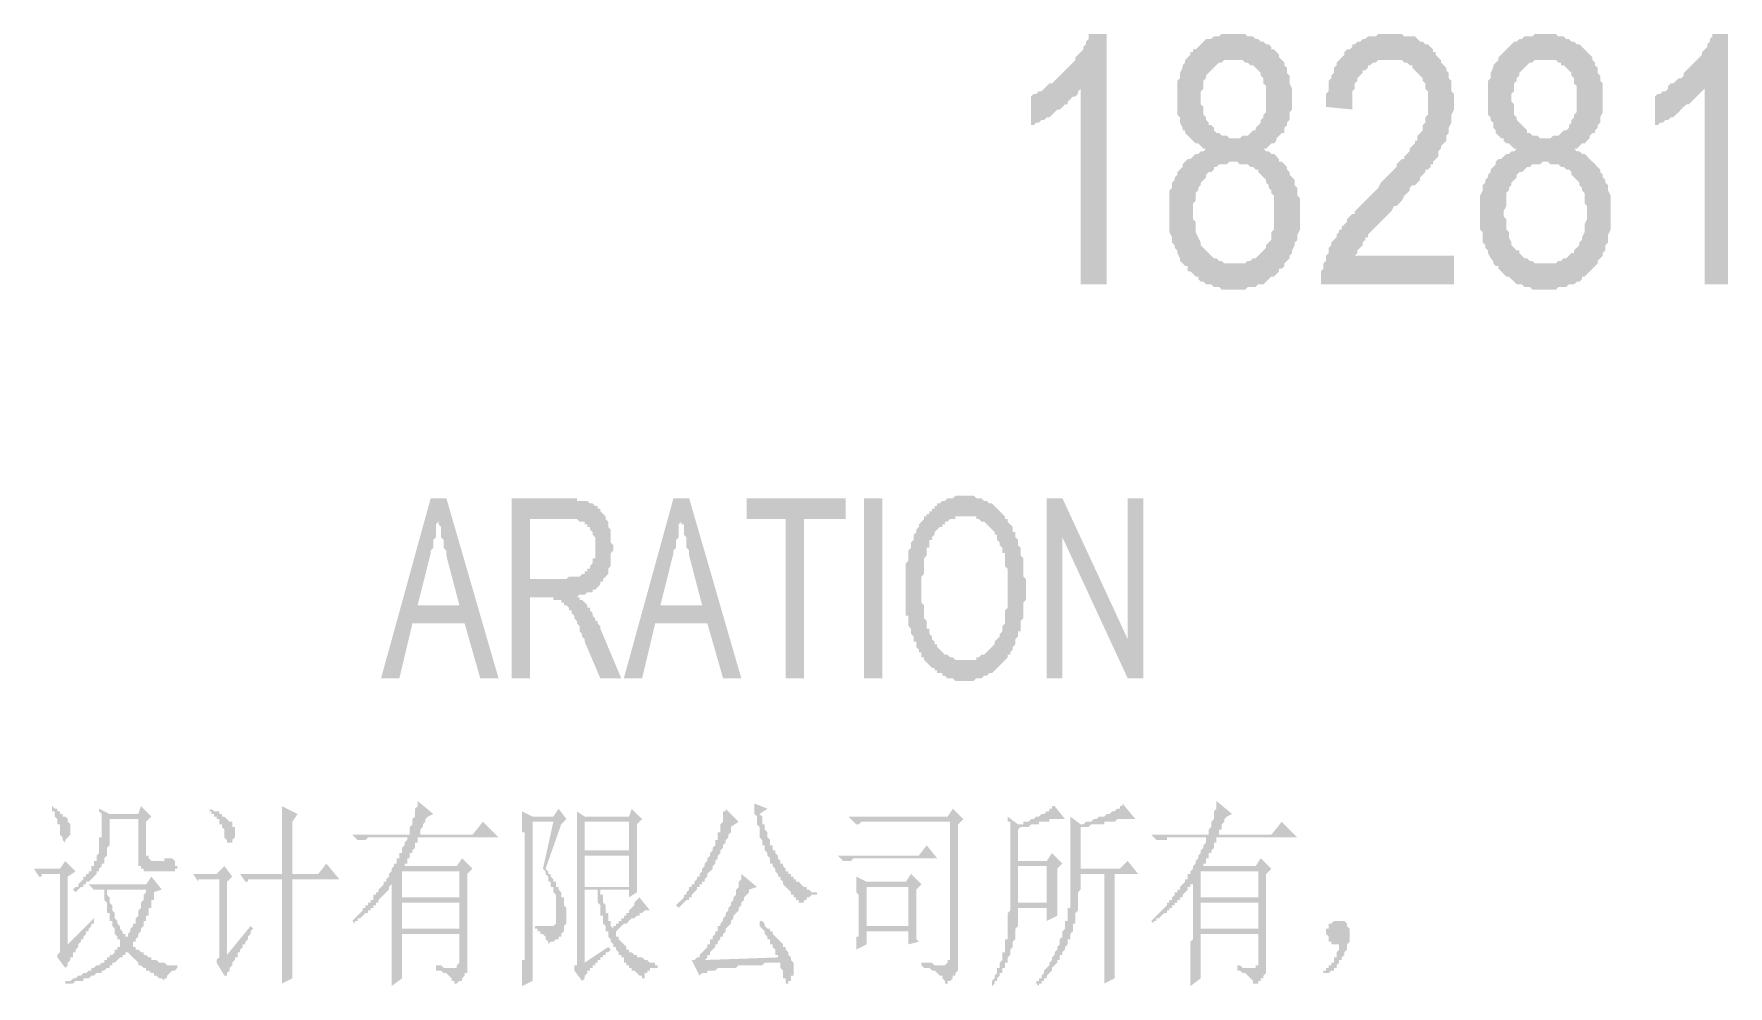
# Model space of a CAD drawing. Header units: millimetres. Extents: x 827 to 546581, y 88 to 2717140.
# Drawn here: x 546553.83 to 546581.3, y 2716389.56 to 2716405.01 of the extents above; entities that cross this region are included whole.
import ezdxf

# ---------------------------------------------------------------- set-up
doc = ezdxf.new("R2010")
doc.units = ezdxf.units.MM
doc.header["$MEASUREMENT"] = 0
doc.layers.add('PDF_TK', color=7, linetype='CONTINUOUS')

msp = doc.modelspace()

# ---------------------------------------------------------------- hatches: boundary and pattern name
at = {"layer": 'PDF_TK', "transparency": 33554559}
for points in [[(546571.227, 2716400.945), (546570.804, 2716400.945), (546570.804, 2716404.12), (546570.762, 2716404.078), (546570.762, 2716404.036), (546570.719, 2716403.993), (546570.677, 2716403.993), (546570.635, 2716403.951), (546570.592, 2716403.909), (546570.592, 2716403.866), (546570.55, 2716403.866), (546570.508, 2716403.824), (546570.465, 2716403.782), (546570.423, 2716403.782), (546570.381, 2716403.739), (546570.338, 2716403.697), (546570.296, 2716403.655), (546570.254, 2716403.655), (546570.211, 2716403.612), (546570.169, 2716403.612), (546570.127, 2716403.57), (546570.084, 2716403.57), (546570.042, 2716403.528), (546570.042, 2716403.528), (546570, 2716403.528), (546570, 2716403.993), (546570.042, 2716404.036), (546570.084, 2716404.036), (546570.127, 2716404.078), (546570.169, 2716404.078), (546570.211, 2716404.12), (546570.254, 2716404.163), (546570.296, 2716404.205), (546570.338, 2716404.205), (546570.381, 2716404.247), (546570.423, 2716404.29), (546570.423, 2716404.29), (546570.465, 2716404.332), (546570.508, 2716404.374), (546570.55, 2716404.417), (546570.592, 2716404.459), (546570.592, 2716404.459), (546570.635, 2716404.501), (546570.677, 2716404.544), (546570.719, 2716404.586), (546570.719, 2716404.628), (546570.762, 2716404.671), (546570.804, 2716404.713), (546570.846, 2716404.756), (546570.846, 2716404.798), (546570.889, 2716404.84), (546570.889, 2716404.883), (546570.931, 2716404.925), (546570.931, 2716404.967), (546570.931, 2716405.01), (546571.227, 2716405.01)], [(546576.858, 2716401.411), (546576.858, 2716400.945), (546574.699, 2716400.945), (546574.699, 2716400.988), (546574.699, 2716401.03), (546574.699, 2716401.115), (546574.699, 2716401.157), (546574.741, 2716401.199), (546574.741, 2716401.284), (546574.741, 2716401.284), (546574.783, 2716401.326), (546574.783, 2716401.369), (546574.783, 2716401.411), (546574.826, 2716401.453), (546574.826, 2716401.538), (546574.868, 2716401.58), (546574.868, 2716401.623), (546574.91, 2716401.665), (546574.953, 2716401.707), (546574.953, 2716401.75), (546574.995, 2716401.792), (546574.995, 2716401.834), (546575.037, 2716401.834), (546575.037, 2716401.877), (546575.08, 2716401.919), (546575.122, 2716401.961), (546575.122, 2716402.004), (546575.164, 2716402.046), (546575.207, 2716402.088), (546575.249, 2716402.088), (546575.249, 2716402.131), (546575.291, 2716402.173), (546575.334, 2716402.215), (546575.376, 2716402.258), (546575.418, 2716402.3), (546575.461, 2716402.342), (546575.503, 2716402.385), (546575.545, 2716402.427), (546575.588, 2716402.469), (546575.63, 2716402.512), (546575.672, 2716402.596), (546575.715, 2716402.639), (546575.757, 2716402.681), (546575.799, 2716402.723), (546575.842, 2716402.766), (546575.884, 2716402.808), (546575.926, 2716402.85), (546575.926, 2716402.893), (546575.969, 2716402.935), (546576.011, 2716402.977), (546576.053, 2716402.977), (546576.053, 2716403.02), (546576.096, 2716403.062), (546576.138, 2716403.104), (546576.138, 2716403.147), (546576.18, 2716403.189), (546576.18, 2716403.189), (546576.223, 2716403.231), (546576.223, 2716403.274), (546576.265, 2716403.274), (546576.265, 2716403.316), (546576.265, 2716403.358), (546576.307, 2716403.401), (546576.35, 2716403.443), (546576.35, 2716403.528), (546576.392, 2716403.57), (546576.392, 2716403.612), (546576.392, 2716403.655), (546576.434, 2716403.697), (546576.434, 2716403.739), (546576.434, 2716403.824), (546576.434, 2716403.866), (546576.434, 2716403.909), (546576.434, 2716403.951), (546576.434, 2716403.993), (546576.434, 2716404.078), (546576.392, 2716404.12), (546576.392, 2716404.163), (546576.392, 2716404.205), (546576.35, 2716404.247), (546576.35, 2716404.29), (546576.307, 2716404.332), (546576.265, 2716404.374), (546576.265, 2716404.374), (546576.223, 2716404.417), (546576.18, 2716404.459), (546576.18, 2716404.501), (546576.138, 2716404.501), (546576.096, 2716404.544), (546576.053, 2716404.544), (546576.011, 2716404.586), (546575.969, 2716404.586), (546575.926, 2716404.586), (546575.884, 2716404.586), (546575.842, 2716404.586), (546575.757, 2716404.586), (546575.715, 2716404.586), (546575.672, 2716404.586), (546575.63, 2716404.586), (546575.588, 2716404.544), (546575.545, 2716404.544), (546575.503, 2716404.501), (546575.461, 2716404.501), (546575.461, 2716404.459), (546575.418, 2716404.417), (546575.376, 2716404.417), (546575.376, 2716404.374), (546575.334, 2716404.332), (546575.291, 2716404.29), (546575.291, 2716404.247), (546575.249, 2716404.205), (546575.249, 2716404.163), (546575.249, 2716404.12), (546575.207, 2716404.078), (546575.207, 2716404.036), (546575.207, 2716403.951), (546575.207, 2716403.909), (546575.207, 2716403.824), (546575.207, 2716403.782), (546574.783, 2716403.824), (546574.783, 2716403.909), (546574.783, 2716403.951), (546574.783, 2716404.036), (546574.826, 2716404.078), (546574.826, 2716404.12), (546574.826, 2716404.205), (546574.826, 2716404.247), (546574.868, 2716404.29), (546574.868, 2716404.332), (546574.91, 2716404.374), (546574.91, 2716404.459), (546574.953, 2716404.501), (546574.953, 2716404.544), (546574.995, 2716404.586), (546574.995, 2716404.586), (546575.037, 2716404.628), (546575.08, 2716404.671), (546575.08, 2716404.713), (546575.122, 2716404.756), (546575.164, 2716404.756), (546575.207, 2716404.798), (546575.207, 2716404.84), (546575.249, 2716404.84), (546575.291, 2716404.883), (546575.334, 2716404.883), (546575.376, 2716404.925), (546575.418, 2716404.925), (546575.461, 2716404.967), (546575.503, 2716404.967), (546575.545, 2716404.967), (546575.588, 2716404.967), (546575.63, 2716405.01), (546575.672, 2716405.01), (546575.715, 2716405.01), (546575.799, 2716405.01), (546575.842, 2716405.01), (546575.884, 2716405.01), (546575.926, 2716405.01), (546575.969, 2716405.01), (546576.011, 2716405.01), (546576.053, 2716404.967), (546576.096, 2716404.967), (546576.18, 2716404.967), (546576.223, 2716404.967), (546576.265, 2716404.925), (546576.265, 2716404.925), (546576.307, 2716404.883), (546576.35, 2716404.883), (546576.392, 2716404.84), (546576.434, 2716404.84), (546576.477, 2716404.798), (546576.519, 2716404.756), (546576.519, 2716404.713), (546576.561, 2716404.713), (546576.561, 2716404.671), (546576.604, 2716404.628), (546576.646, 2716404.586), (546576.646, 2716404.544), (546576.688, 2716404.501), (546576.731, 2716404.459), (546576.731, 2716404.417), (546576.773, 2716404.374), (546576.773, 2716404.332), (546576.773, 2716404.29), (546576.815, 2716404.247), (546576.815, 2716404.163), (546576.815, 2716404.12), (546576.815, 2716404.078), (546576.858, 2716404.036), (546576.858, 2716403.951), (546576.858, 2716403.909), (546576.858, 2716403.866), (546576.858, 2716403.824), (546576.858, 2716403.782), (546576.815, 2716403.697), (546576.815, 2716403.655), (546576.815, 2716403.612), (546576.815, 2716403.57), (546576.773, 2716403.485), (546576.773, 2716403.443), (546576.773, 2716403.401), (546576.731, 2716403.358), (546576.731, 2716403.316), (546576.731, 2716403.274), (546576.688, 2716403.231), (546576.646, 2716403.189), (546576.646, 2716403.147), (546576.604, 2716403.104), (546576.604, 2716403.02), (546576.561, 2716402.977), (546576.519, 2716402.935), (546576.519, 2716402.893), (546576.477, 2716402.893), (546576.477, 2716402.85), (546576.434, 2716402.808), (546576.392, 2716402.808), (546576.392, 2716402.766), (546576.35, 2716402.723), (546576.307, 2716402.681), (546576.307, 2716402.639), (546576.265, 2716402.596), (546576.223, 2716402.554), (546576.18, 2716402.554), (546576.138, 2716402.512), (546576.138, 2716402.469), (546576.096, 2716402.427), (546576.053, 2716402.385), (546576.011, 2716402.3), (546575.969, 2716402.258), (546575.926, 2716402.215), (546575.884, 2716402.215), (546575.842, 2716402.131), (546575.799, 2716402.088), (546575.757, 2716402.046), (546575.715, 2716402.004), (546575.672, 2716401.961), (546575.63, 2716401.919), (546575.588, 2716401.877), (546575.545, 2716401.834), (546575.503, 2716401.792), (546575.503, 2716401.792), (546575.461, 2716401.75), (546575.461, 2716401.707), (546575.418, 2716401.707), (546575.418, 2716401.665), (546575.376, 2716401.623), (546575.376, 2716401.58), (546575.334, 2716401.538), (546575.291, 2716401.496), (546575.291, 2716401.453), (546575.249, 2716401.411), (546575.249, 2716401.411)], [(546581.303, 2716400.945), (546580.922, 2716400.945), (546580.922, 2716404.12), (546580.88, 2716404.078), (546580.837, 2716404.036), (546580.795, 2716403.993), (546580.795, 2716403.993), (546580.753, 2716403.951), (546580.71, 2716403.909), (546580.668, 2716403.866), (546580.626, 2716403.866), (546580.583, 2716403.824), (546580.541, 2716403.782), (546580.541, 2716403.782), (546580.499, 2716403.739), (546580.456, 2716403.697), (546580.414, 2716403.655), (546580.372, 2716403.655), (546580.329, 2716403.612), (546580.287, 2716403.612), (546580.245, 2716403.57), (546580.202, 2716403.57), (546580.16, 2716403.528), (546580.118, 2716403.528), (546580.118, 2716403.528), (546580.118, 2716403.993), (546580.16, 2716404.036), (546580.202, 2716404.036), (546580.245, 2716404.078), (546580.287, 2716404.078), (546580.329, 2716404.12), (546580.329, 2716404.163), (546580.372, 2716404.205), (546580.414, 2716404.205), (546580.456, 2716404.247), (546580.499, 2716404.29), (546580.541, 2716404.29), (546580.583, 2716404.332), (546580.583, 2716404.374), (546580.626, 2716404.417), (546580.668, 2716404.459), (546580.668, 2716404.459), (546580.71, 2716404.501), (546580.753, 2716404.544), (546580.795, 2716404.586), (546580.837, 2716404.628), (546580.88, 2716404.671), (546580.88, 2716404.713), (546580.922, 2716404.756), (546580.964, 2716404.798), (546580.964, 2716404.84), (546581.007, 2716404.883), (546581.007, 2716404.925), (546581.049, 2716404.967), (546581.049, 2716405.01), (546581.303, 2716405.01)], [(546566.02, 2716394.553), (546566.02, 2716397.135), (546565.385, 2716397.135), (546565.385, 2716397.474), (546566.994, 2716397.474), (546566.994, 2716397.135), (546566.316, 2716397.135), (546566.316, 2716394.553)], [(546570.254, 2716394.553), (546570.254, 2716397.474), (546570.508, 2716397.474), (546571.566, 2716395.188), (546571.566, 2716397.474), (546571.82, 2716397.474), (546571.82, 2716394.553), (546571.566, 2716394.553), (546570.508, 2716396.839), (546570.508, 2716394.553)], [(546574.91, 2716389.981), (546574.91, 2716389.981), (546574.91, 2716390.023), (546574.953, 2716390.023), (546574.953, 2716390.065), (546574.953, 2716390.108), (546574.953, 2716390.108), (546574.995, 2716390.15), (546574.995, 2716390.192), (546574.995, 2716390.235), (546574.953, 2716390.235), (546574.953, 2716390.235), (546574.91, 2716390.235), (546574.868, 2716390.235), (546574.868, 2716390.235), (546574.868, 2716390.277), (546574.826, 2716390.277), (546574.826, 2716390.319), (546574.826, 2716390.319), (546574.826, 2716390.362), (546574.783, 2716390.404), (546574.783, 2716390.404), (546574.783, 2716390.446), (546574.783, 2716390.489), (546574.826, 2716390.489), (546574.826, 2716390.531), (546574.826, 2716390.573), (546574.868, 2716390.573), (546574.868, 2716390.573), (546574.91, 2716390.616), (546574.91, 2716390.616), (546574.953, 2716390.616), (546574.953, 2716390.616), (546574.995, 2716390.616), (546574.995, 2716390.616), (546575.037, 2716390.616), (546575.037, 2716390.616), (546575.08, 2716390.616), (546575.122, 2716390.573), (546575.122, 2716390.573), (546575.122, 2716390.531), (546575.122, 2716390.531), (546575.164, 2716390.489), (546575.164, 2716390.446), (546575.164, 2716390.446), (546575.164, 2716390.404), (546575.164, 2716390.404), (546575.164, 2716390.362), (546575.164, 2716390.362), (546575.164, 2716390.319), (546575.164, 2716390.277), (546575.122, 2716390.235), (546575.122, 2716390.192), (546575.122, 2716390.192), (546575.122, 2716390.192), (546575.122, 2716390.15), (546575.08, 2716390.108), (546575.08, 2716390.108), (546575.08, 2716390.065), (546575.08, 2716390.065), (546575.037, 2716390.023), (546575.037, 2716389.981), (546574.995, 2716389.981), (546574.995, 2716389.938), (546574.953, 2716389.896), (546574.953, 2716389.854), (546574.91, 2716389.854), (546574.91, 2716389.811), (546574.868, 2716389.811), (546574.868, 2716389.811), (546574.826, 2716389.769), (546574.826, 2716389.769), (546574.826, 2716389.769), (546574.783, 2716389.769), (546574.741, 2716389.769), (546574.741, 2716389.769), (546574.741, 2716389.811), (546574.783, 2716389.811), (546574.783, 2716389.854), (546574.826, 2716389.854), (546574.826, 2716389.896), (546574.868, 2716389.896), (546574.868, 2716389.938), (546574.91, 2716389.938)]]:
    msp.add_hatch(color=256, dxfattribs=at).paths.add_polyline_path(points)
h = msp.add_hatch(color=256, dxfattribs=at)
h.paths.add_polyline_path([(546572.836, 2716403.147), (546572.794, 2716403.147), (546572.751, 2716403.189), (546572.709, 2716403.231), (546572.667, 2716403.231), (546572.624, 2716403.274), (546572.582, 2716403.316), (546572.582, 2716403.316), (546572.54, 2716403.358), (546572.497, 2716403.401), (546572.497, 2716403.443), (546572.455, 2716403.443), (546572.455, 2716403.485), (546572.413, 2716403.57), (546572.413, 2716403.612), (546572.413, 2716403.655), (546572.37, 2716403.697), (546572.37, 2716403.739), (546572.37, 2716403.824), (546572.37, 2716403.866), (546572.37, 2716403.909), (546572.37, 2716403.951), (546572.37, 2716404.036), (546572.37, 2716404.078), (546572.37, 2716404.12), (546572.37, 2716404.205), (546572.37, 2716404.247), (546572.413, 2716404.29), (546572.413, 2716404.332), (546572.413, 2716404.374), (546572.455, 2716404.459), (546572.455, 2716404.501), (546572.497, 2716404.544), (546572.497, 2716404.586), (546572.54, 2716404.628), (546572.582, 2716404.671), (546572.582, 2716404.713), (546572.624, 2716404.713), (546572.624, 2716404.756), (546572.667, 2716404.756), (546572.709, 2716404.798), (546572.751, 2716404.84), (546572.794, 2716404.883), (546572.794, 2716404.883), (546572.836, 2716404.925), (546572.878, 2716404.925), (546572.921, 2716404.925), (546572.963, 2716404.967), (546573.005, 2716404.967), (546573.048, 2716404.967), (546573.09, 2716405.01), (546573.132, 2716405.01), (546573.217, 2716405.01), (546573.259, 2716405.01), (546573.302, 2716405.01), (546573.344, 2716405.01), (546573.386, 2716405.01), (546573.429, 2716405.01), (546573.471, 2716405.01), (546573.513, 2716404.967), (546573.556, 2716404.967), (546573.598, 2716404.967), (546573.64, 2716404.925), (546573.683, 2716404.925), (546573.725, 2716404.883), (546573.767, 2716404.883), (546573.81, 2716404.84), (546573.852, 2716404.84), (546573.894, 2716404.798), (546573.894, 2716404.756), (546573.937, 2716404.756), (546573.979, 2716404.713), (546574.021, 2716404.671), (546574.021, 2716404.628), (546574.064, 2716404.586), (546574.106, 2716404.544), (546574.106, 2716404.501), (546574.148, 2716404.459), (546574.148, 2716404.374), (546574.191, 2716404.332), (546574.191, 2716404.29), (546574.191, 2716404.247), (546574.191, 2716404.205), (546574.233, 2716404.12), (546574.233, 2716404.078), (546574.233, 2716404.036), (546574.233, 2716403.951), (546574.233, 2716403.951), (546574.233, 2716403.909), (546574.233, 2716403.824), (546574.233, 2716403.782), (546574.191, 2716403.739), (546574.191, 2716403.655), (546574.191, 2716403.612), (546574.148, 2716403.57), (546574.148, 2716403.528), (546574.106, 2716403.485), (546574.106, 2716403.443), (546574.106, 2716403.401), (546574.064, 2716403.401), (546574.021, 2716403.358), (546573.979, 2716403.316), (546573.979, 2716403.274), (546573.937, 2716403.231), (546573.894, 2716403.231), (546573.852, 2716403.189), (546573.81, 2716403.147), (546573.767, 2716403.147), (546573.767, 2716403.147), (546573.81, 2716403.104), (546573.852, 2716403.104), (546573.894, 2716403.062), (546573.937, 2716403.062), (546573.979, 2716403.02), (546574.021, 2716402.977), (546574.021, 2716402.935), (546574.064, 2716402.935), (546574.106, 2716402.893), (546574.148, 2716402.85), (546574.148, 2716402.808), (546574.191, 2716402.766), (546574.191, 2716402.723), (546574.233, 2716402.681), (546574.275, 2716402.639), (546574.275, 2716402.596), (546574.275, 2716402.554), (546574.318, 2716402.512), (546574.318, 2716402.469), (546574.318, 2716402.385), (546574.36, 2716402.342), (546574.36, 2716402.3), (546574.36, 2716402.215), (546574.36, 2716402.173), (546574.36, 2716402.131), (546574.36, 2716402.088), (546574.36, 2716402.046), (546574.36, 2716401.961), (546574.36, 2716401.919), (546574.36, 2716401.877), (546574.36, 2716401.834), (546574.318, 2716401.75), (546574.318, 2716401.707), (546574.318, 2716401.665), (546574.275, 2716401.623), (546574.275, 2716401.58), (546574.233, 2716401.496), (546574.233, 2716401.453), (546574.191, 2716401.411), (546574.191, 2716401.369), (546574.148, 2716401.326), (546574.106, 2716401.284), (546574.106, 2716401.242), (546574.064, 2716401.199), (546574.021, 2716401.199), (546574.021, 2716401.157), (546573.979, 2716401.115), (546573.937, 2716401.072), (546573.894, 2716401.072), (546573.852, 2716401.03), (546573.81, 2716400.988), (546573.81, 2716400.988), (546573.767, 2716400.945), (546573.725, 2716400.945), (546573.683, 2716400.945), (546573.64, 2716400.903), (546573.598, 2716400.903), (546573.556, 2716400.903), (546573.513, 2716400.903), (546573.471, 2716400.861), (546573.386, 2716400.861), (546573.344, 2716400.861), (546573.302, 2716400.861), (546573.302, 2716400.861), (546573.259, 2716400.861), (546573.217, 2716400.861), (546573.132, 2716400.861), (546573.09, 2716400.861), (546573.048, 2716400.903), (546573.005, 2716400.903), (546572.963, 2716400.903), (546572.921, 2716400.945), (546572.878, 2716400.945), (546572.836, 2716400.945), (546572.794, 2716400.988), (546572.751, 2716400.988), (546572.709, 2716401.03), (546572.709, 2716401.072), (546572.667, 2716401.072), (546572.624, 2716401.115), (546572.582, 2716401.157), (546572.54, 2716401.157), (546572.54, 2716401.199), (546572.54, 2716401.242), (546572.497, 2716401.242), (546572.455, 2716401.284), (546572.413, 2716401.326), (546572.413, 2716401.369), (546572.37, 2716401.453), (546572.37, 2716401.496), (546572.328, 2716401.538), (546572.328, 2716401.58), (546572.286, 2716401.623), (546572.286, 2716401.665), (546572.286, 2716401.707), (546572.243, 2716401.792), (546572.243, 2716401.834), (546572.243, 2716401.877), (546572.243, 2716401.919), (546572.243, 2716402.004), (546572.243, 2716402.046), (546572.243, 2716402.088), (546572.243, 2716402.173), (546572.243, 2716402.215), (546572.243, 2716402.3), (546572.243, 2716402.342), (546572.243, 2716402.385), (546572.243, 2716402.469), (546572.286, 2716402.512), (546572.286, 2716402.554), (546572.286, 2716402.596), (546572.328, 2716402.639), (546572.328, 2716402.681), (546572.37, 2716402.723), (546572.37, 2716402.766), (546572.413, 2716402.808), (546572.455, 2716402.85), (546572.455, 2716402.893), (546572.497, 2716402.935), (546572.54, 2716402.977), (546572.582, 2716402.977), (546572.624, 2716403.02), (546572.667, 2716403.062), (546572.709, 2716403.062), (546572.751, 2716403.104), (546572.794, 2716403.104)], flags=0)
h.paths.add_polyline_path([(546572.751, 2716403.993), (546572.751, 2716403.909), (546572.751, 2716403.866), (546572.794, 2716403.824), (546572.794, 2716403.739), (546572.794, 2716403.697), (546572.836, 2716403.655), (546572.836, 2716403.612), (546572.878, 2716403.57), (546572.878, 2716403.528), (546572.921, 2716403.528), (546572.963, 2716403.485), (546572.963, 2716403.443), (546573.005, 2716403.401), (546573.048, 2716403.401), (546573.09, 2716403.358), (546573.132, 2716403.358), (546573.175, 2716403.358), (546573.217, 2716403.316), (546573.259, 2716403.316), (546573.302, 2716403.316), (546573.344, 2716403.316), (546573.386, 2716403.316), (546573.429, 2716403.358), (546573.471, 2716403.358), (546573.513, 2716403.358), (546573.556, 2716403.401), (546573.598, 2716403.443), (546573.64, 2716403.443), (546573.64, 2716403.485), (546573.683, 2716403.528), (546573.725, 2716403.57), (546573.725, 2716403.612), (546573.767, 2716403.655), (546573.767, 2716403.697), (546573.81, 2716403.739), (546573.81, 2716403.782), (546573.81, 2716403.824), (546573.81, 2716403.909), (546573.81, 2716403.951), (546573.81, 2716403.993), (546573.81, 2716404.078), (546573.81, 2716404.12), (546573.81, 2716404.163), (546573.767, 2716404.205), (546573.767, 2716404.29), (546573.725, 2716404.332), (546573.725, 2716404.374), (546573.683, 2716404.417), (546573.683, 2716404.417), (546573.64, 2716404.459), (546573.598, 2716404.501), (546573.556, 2716404.501), (546573.513, 2716404.544), (546573.471, 2716404.544), (546573.429, 2716404.586), (546573.386, 2716404.586), (546573.344, 2716404.586), (546573.302, 2716404.586), (546573.302, 2716404.586), (546573.259, 2716404.586), (546573.217, 2716404.586), (546573.175, 2716404.586), (546573.132, 2716404.586), (546573.09, 2716404.544), (546573.048, 2716404.544), (546573.005, 2716404.501), (546572.963, 2716404.459), (546572.921, 2716404.417), (546572.921, 2716404.417), (546572.878, 2716404.374), (546572.836, 2716404.332), (546572.836, 2716404.29), (546572.794, 2716404.247), (546572.794, 2716404.205), (546572.794, 2716404.12), (546572.751, 2716404.078), (546572.751, 2716404.036)], flags=0)
h.paths.add_polyline_path([(546572.624, 2716402.088), (546572.624, 2716402.046), (546572.624, 2716402.004), (546572.667, 2716401.961), (546572.667, 2716401.877), (546572.667, 2716401.834), (546572.667, 2716401.792), (546572.709, 2716401.707), (546572.709, 2716401.707), (546572.751, 2716401.623), (546572.751, 2716401.58), (546572.794, 2716401.538), (546572.836, 2716401.496), (546572.836, 2716401.496), (546572.878, 2716401.453), (546572.921, 2716401.411), (546572.963, 2716401.369), (546573.005, 2716401.369), (546573.048, 2716401.326), (546573.09, 2716401.326), (546573.132, 2716401.284), (546573.175, 2716401.284), (546573.217, 2716401.284), (546573.259, 2716401.284), (546573.302, 2716401.284), (546573.302, 2716401.284), (546573.344, 2716401.284), (546573.386, 2716401.284), (546573.429, 2716401.284), (546573.471, 2716401.284), (546573.513, 2716401.326), (546573.556, 2716401.326), (546573.598, 2716401.369), (546573.64, 2716401.369), (546573.683, 2716401.411), (546573.725, 2716401.453), (546573.725, 2716401.453), (546573.767, 2716401.496), (546573.81, 2716401.538), (546573.81, 2716401.58), (546573.852, 2716401.623), (546573.894, 2716401.665), (546573.894, 2716401.707), (546573.894, 2716401.792), (546573.937, 2716401.834), (546573.937, 2716401.877), (546573.937, 2716401.919), (546573.937, 2716402.004), (546573.937, 2716402.046), (546573.937, 2716402.088), (546573.937, 2716402.131), (546573.937, 2716402.215), (546573.937, 2716402.258), (546573.937, 2716402.3), (546573.937, 2716402.385), (546573.894, 2716402.427), (546573.894, 2716402.469), (546573.852, 2716402.512), (546573.852, 2716402.554), (546573.81, 2716402.596), (546573.81, 2716402.639), (546573.767, 2716402.681), (546573.725, 2716402.723), (546573.683, 2716402.766), (546573.683, 2716402.808), (546573.64, 2716402.808), (546573.598, 2716402.85), (546573.556, 2716402.85), (546573.513, 2716402.893), (546573.471, 2716402.893), (546573.429, 2716402.893), (546573.386, 2716402.893), (546573.344, 2716402.935), (546573.302, 2716402.935), (546573.302, 2716402.935), (546573.217, 2716402.935), (546573.175, 2716402.893), (546573.132, 2716402.893), (546573.09, 2716402.893), (546573.048, 2716402.893), (546573.005, 2716402.85), (546572.963, 2716402.85), (546572.963, 2716402.808), (546572.921, 2716402.766), (546572.878, 2716402.766), (546572.836, 2716402.723), (546572.836, 2716402.681), (546572.794, 2716402.639), (546572.751, 2716402.596), (546572.751, 2716402.554), (546572.709, 2716402.512), (546572.709, 2716402.469), (546572.667, 2716402.427), (546572.667, 2716402.385), (546572.667, 2716402.3), (546572.624, 2716402.258), (546572.624, 2716402.215), (546572.624, 2716402.131)], flags=0)
h = msp.add_hatch(color=256, dxfattribs=at)
h.paths.add_polyline_path([(546577.874, 2716403.147), (546577.832, 2716403.147), (546577.789, 2716403.189), (546577.747, 2716403.231), (546577.705, 2716403.231), (546577.662, 2716403.274), (546577.662, 2716403.316), (546577.62, 2716403.316), (546577.578, 2716403.358), (546577.535, 2716403.401), (546577.535, 2716403.443), (546577.535, 2716403.443), (546577.493, 2716403.485), (546577.493, 2716403.57), (546577.451, 2716403.612), (546577.451, 2716403.655), (546577.408, 2716403.697), (546577.408, 2716403.739), (546577.408, 2716403.824), (546577.408, 2716403.866), (546577.408, 2716403.909), (546577.408, 2716403.951), (546577.408, 2716404.036), (546577.408, 2716404.078), (546577.408, 2716404.12), (546577.408, 2716404.205), (546577.408, 2716404.247), (546577.451, 2716404.29), (546577.451, 2716404.332), (546577.451, 2716404.374), (546577.493, 2716404.459), (546577.493, 2716404.501), (546577.535, 2716404.544), (546577.578, 2716404.586), (546577.578, 2716404.628), (546577.62, 2716404.671), (546577.662, 2716404.713), (546577.662, 2716404.713), (546577.705, 2716404.756), (546577.705, 2716404.756), (546577.747, 2716404.798), (546577.789, 2716404.84), (546577.832, 2716404.883), (546577.874, 2716404.883), (546577.916, 2716404.925), (546577.959, 2716404.925), (546577.959, 2716404.925), (546578.001, 2716404.967), (546578.043, 2716404.967), (546578.128, 2716404.967), (546578.17, 2716405.01), (546578.213, 2716405.01), (546578.255, 2716405.01), (546578.297, 2716405.01), (546578.34, 2716405.01), (546578.382, 2716405.01), (546578.424, 2716405.01), (546578.467, 2716405.01), (546578.509, 2716405.01), (546578.551, 2716404.967), (546578.594, 2716404.967), (546578.636, 2716404.967), (546578.678, 2716404.925), (546578.721, 2716404.925), (546578.763, 2716404.883), (546578.805, 2716404.883), (546578.848, 2716404.84), (546578.89, 2716404.84), (546578.932, 2716404.798), (546578.975, 2716404.756), (546578.975, 2716404.756), (546579.017, 2716404.713), (546579.059, 2716404.671), (546579.102, 2716404.628), (546579.102, 2716404.586), (546579.144, 2716404.544), (546579.144, 2716404.501), (546579.186, 2716404.459), (546579.186, 2716404.374), (546579.229, 2716404.332), (546579.229, 2716404.29), (546579.229, 2716404.247), (546579.271, 2716404.205), (546579.271, 2716404.12), (546579.271, 2716404.078), (546579.271, 2716404.036), (546579.271, 2716403.951), (546579.271, 2716403.951), (546579.271, 2716403.909), (546579.271, 2716403.824), (546579.271, 2716403.782), (546579.271, 2716403.739), (546579.229, 2716403.655), (546579.229, 2716403.612), (546579.229, 2716403.57), (546579.186, 2716403.528), (546579.186, 2716403.485), (546579.144, 2716403.443), (546579.144, 2716403.401), (546579.102, 2716403.401), (546579.059, 2716403.358), (546579.059, 2716403.316), (546579.017, 2716403.274), (546578.975, 2716403.231), (546578.932, 2716403.231), (546578.89, 2716403.189), (546578.848, 2716403.147), (546578.805, 2716403.147), (546578.805, 2716403.147), (546578.848, 2716403.104), (546578.89, 2716403.104), (546578.932, 2716403.062), (546578.975, 2716403.062), (546579.017, 2716403.02), (546579.059, 2716402.977), (546579.102, 2716402.935), (546579.102, 2716402.935), (546579.144, 2716402.893), (546579.186, 2716402.85), (546579.229, 2716402.808), (546579.229, 2716402.766), (546579.271, 2716402.723), (546579.271, 2716402.681), (546579.313, 2716402.639), (546579.313, 2716402.596), (546579.356, 2716402.554), (546579.356, 2716402.512), (546579.356, 2716402.469), (546579.398, 2716402.385), (546579.398, 2716402.342), (546579.398, 2716402.3), (546579.398, 2716402.215), (546579.398, 2716402.173), (546579.398, 2716402.131), (546579.398, 2716402.088), (546579.398, 2716402.046), (546579.398, 2716401.961), (546579.398, 2716401.919), (546579.398, 2716401.877), (546579.398, 2716401.834), (546579.356, 2716401.75), (546579.356, 2716401.707), (546579.356, 2716401.665), (546579.356, 2716401.623), (546579.313, 2716401.58), (546579.313, 2716401.496), (546579.271, 2716401.453), (546579.271, 2716401.411), (546579.229, 2716401.369), (546579.186, 2716401.326), (546579.186, 2716401.284), (546579.144, 2716401.242), (546579.102, 2716401.199), (546579.102, 2716401.199), (546579.059, 2716401.157), (546579.017, 2716401.115), (546578.975, 2716401.072), (546578.932, 2716401.072), (546578.932, 2716401.03), (546578.89, 2716400.988), (546578.848, 2716400.988), (546578.805, 2716400.945), (546578.763, 2716400.945), (546578.721, 2716400.945), (546578.678, 2716400.903), (546578.636, 2716400.903), (546578.594, 2716400.903), (546578.551, 2716400.903), (546578.509, 2716400.861), (546578.467, 2716400.861), (546578.382, 2716400.861), (546578.34, 2716400.861), (546578.34, 2716400.861), (546578.297, 2716400.861), (546578.255, 2716400.861), (546578.213, 2716400.861), (546578.128, 2716400.861), (546578.086, 2716400.903), (546578.043, 2716400.903), (546578.001, 2716400.903), (546577.959, 2716400.945), (546577.916, 2716400.945), (546577.874, 2716400.945), (546577.832, 2716400.988), (546577.832, 2716400.988), (546577.789, 2716401.03), (546577.747, 2716401.072), (546577.705, 2716401.072), (546577.662, 2716401.115), (546577.62, 2716401.157), (546577.62, 2716401.157), (546577.578, 2716401.199), (546577.578, 2716401.242), (546577.535, 2716401.242), (546577.493, 2716401.284), (546577.493, 2716401.326), (546577.451, 2716401.369), (546577.408, 2716401.453), (546577.408, 2716401.496), (546577.366, 2716401.538), (546577.366, 2716401.58), (546577.324, 2716401.623), (546577.324, 2716401.665), (546577.324, 2716401.707), (546577.324, 2716401.792), (546577.281, 2716401.834), (546577.281, 2716401.877), (546577.281, 2716401.919), (546577.281, 2716402.004), (546577.281, 2716402.046), (546577.281, 2716402.088), (546577.281, 2716402.173), (546577.281, 2716402.215), (546577.281, 2716402.3), (546577.281, 2716402.342), (546577.281, 2716402.385), (546577.324, 2716402.469), (546577.324, 2716402.512), (546577.324, 2716402.554), (546577.366, 2716402.596), (546577.366, 2716402.639), (546577.408, 2716402.681), (546577.408, 2716402.723), (546577.451, 2716402.766), (546577.451, 2716402.808), (546577.493, 2716402.85), (546577.535, 2716402.893), (546577.535, 2716402.935), (546577.578, 2716402.977), (546577.62, 2716402.977), (546577.662, 2716403.02), (546577.705, 2716403.062), (546577.747, 2716403.062), (546577.789, 2716403.104), (546577.832, 2716403.104)], flags=0)
h.paths.add_polyline_path([(546577.789, 2716403.993), (546577.789, 2716403.909), (546577.832, 2716403.866), (546577.832, 2716403.824), (546577.832, 2716403.739), (546577.832, 2716403.697), (546577.874, 2716403.655), (546577.874, 2716403.612), (546577.916, 2716403.57), (546577.959, 2716403.528), (546577.959, 2716403.528), (546578.001, 2716403.485), (546578.043, 2716403.443), (546578.043, 2716403.401), (546578.086, 2716403.401), (546578.128, 2716403.358), (546578.17, 2716403.358), (546578.213, 2716403.358), (546578.255, 2716403.316), (546578.297, 2716403.316), (546578.34, 2716403.316), (546578.382, 2716403.316), (546578.424, 2716403.316), (546578.467, 2716403.358), (546578.509, 2716403.358), (546578.551, 2716403.358), (546578.594, 2716403.401), (546578.636, 2716403.443), (546578.678, 2716403.443), (546578.721, 2716403.485), (546578.721, 2716403.528), (546578.763, 2716403.57), (546578.763, 2716403.612), (546578.805, 2716403.655), (546578.805, 2716403.697), (546578.848, 2716403.739), (546578.848, 2716403.782), (546578.848, 2716403.824), (546578.848, 2716403.909), (546578.848, 2716403.951), (546578.848, 2716403.993), (546578.848, 2716404.078), (546578.848, 2716404.12), (546578.848, 2716404.163), (546578.805, 2716404.205), (546578.805, 2716404.29), (546578.763, 2716404.332), (546578.763, 2716404.374), (546578.721, 2716404.417), (546578.721, 2716404.417), (546578.678, 2716404.459), (546578.636, 2716404.501), (546578.594, 2716404.501), (546578.594, 2716404.544), (546578.551, 2716404.544), (546578.509, 2716404.586), (546578.467, 2716404.586), (546578.424, 2716404.586), (546578.382, 2716404.586), (546578.34, 2716404.586), (546578.297, 2716404.586), (546578.255, 2716404.586), (546578.213, 2716404.586), (546578.17, 2716404.586), (546578.128, 2716404.544), (546578.086, 2716404.544), (546578.043, 2716404.501), (546578.001, 2716404.459), (546577.959, 2716404.417), (546577.959, 2716404.417), (546577.916, 2716404.374), (546577.916, 2716404.332), (546577.874, 2716404.29), (546577.874, 2716404.247), (546577.832, 2716404.205), (546577.832, 2716404.12), (546577.832, 2716404.078), (546577.789, 2716404.036)], flags=0)
h.paths.add_polyline_path([(546577.662, 2716402.088), (546577.662, 2716402.046), (546577.705, 2716402.004), (546577.705, 2716401.961), (546577.705, 2716401.877), (546577.705, 2716401.834), (546577.747, 2716401.792), (546577.747, 2716401.707), (546577.747, 2716401.707), (546577.789, 2716401.623), (546577.789, 2716401.58), (546577.832, 2716401.538), (546577.874, 2716401.496), (546577.916, 2716401.496), (546577.916, 2716401.453), (546577.959, 2716401.411), (546578.001, 2716401.369), (546578.043, 2716401.369), (546578.086, 2716401.326), (546578.128, 2716401.326), (546578.17, 2716401.284), (546578.213, 2716401.284), (546578.255, 2716401.284), (546578.297, 2716401.284), (546578.34, 2716401.284), (546578.34, 2716401.284), (546578.382, 2716401.284), (546578.424, 2716401.284), (546578.467, 2716401.284), (546578.509, 2716401.284), (546578.551, 2716401.326), (546578.594, 2716401.326), (546578.636, 2716401.369), (546578.678, 2716401.369), (546578.721, 2716401.411), (546578.763, 2716401.453), (546578.805, 2716401.453), (546578.805, 2716401.496), (546578.848, 2716401.538), (546578.89, 2716401.58), (546578.89, 2716401.623), (546578.932, 2716401.665), (546578.932, 2716401.707), (546578.975, 2716401.792), (546578.975, 2716401.834), (546578.975, 2716401.877), (546578.975, 2716401.919), (546579.017, 2716402.004), (546579.017, 2716402.046), (546579.017, 2716402.088), (546579.017, 2716402.131), (546579.017, 2716402.215), (546578.975, 2716402.258), (546578.975, 2716402.3), (546578.975, 2716402.385), (546578.975, 2716402.427), (546578.932, 2716402.469), (546578.932, 2716402.512), (546578.89, 2716402.554), (546578.89, 2716402.596), (546578.848, 2716402.639), (546578.805, 2716402.681), (546578.763, 2716402.723), (546578.763, 2716402.766), (546578.721, 2716402.808), (546578.678, 2716402.808), (546578.636, 2716402.85), (546578.594, 2716402.85), (546578.551, 2716402.893), (546578.509, 2716402.893), (546578.467, 2716402.893), (546578.424, 2716402.893), (546578.382, 2716402.935), (546578.34, 2716402.935), (546578.34, 2716402.935), (546578.297, 2716402.935), (546578.255, 2716402.893), (546578.213, 2716402.893), (546578.17, 2716402.893), (546578.128, 2716402.893), (546578.086, 2716402.85), (546578.043, 2716402.85), (546578.001, 2716402.808), (546577.959, 2716402.766), (546577.916, 2716402.766), (546577.874, 2716402.723), (546577.874, 2716402.681), (546577.832, 2716402.639), (546577.789, 2716402.596), (546577.789, 2716402.554), (546577.747, 2716402.512), (546577.747, 2716402.469), (546577.705, 2716402.427), (546577.705, 2716402.385), (546577.705, 2716402.3), (546577.705, 2716402.258), (546577.705, 2716402.215), (546577.662, 2716402.131)], flags=0)
h = msp.add_hatch(color=256, dxfattribs=at)
h.paths.add_polyline_path([(546559.458, 2716394.553), (546560.263, 2716397.474), (546560.517, 2716397.474), (546561.363, 2716394.553), (546561.067, 2716394.553), (546560.813, 2716395.442), (546559.966, 2716395.442), (546559.755, 2716394.553)], flags=0)
h.paths.add_polyline_path([(546560.051, 2716395.738), (546560.728, 2716395.738), (546560.517, 2716396.543), (546560.517, 2716396.585), (546560.517, 2716396.627), (546560.474, 2716396.67), (546560.474, 2716396.712), (546560.474, 2716396.754), (546560.474, 2716396.797), (546560.432, 2716396.839), (546560.432, 2716396.881), (546560.432, 2716396.924), (546560.432, 2716396.966), (546560.432, 2716397.008), (546560.39, 2716397.051), (546560.39, 2716397.051), (546560.39, 2716397.093), (546560.39, 2716397.135), (546560.39, 2716397.135), (546560.39, 2716397.135), (546560.39, 2716397.093), (546560.347, 2716397.051), (546560.347, 2716397.008), (546560.347, 2716396.966), (546560.347, 2716396.924), (546560.347, 2716396.881), (546560.347, 2716396.839), (546560.305, 2716396.797), (546560.305, 2716396.754), (546560.305, 2716396.712), (546560.305, 2716396.67), (546560.305, 2716396.67), (546560.263, 2716396.627), (546560.263, 2716396.585)], flags=0)
h = msp.add_hatch(color=256, dxfattribs=at)
h.paths.add_polyline_path([(546561.575, 2716394.553), (546561.575, 2716397.474), (546562.464, 2716397.474), (546562.506, 2716397.474), (546562.549, 2716397.474), (546562.591, 2716397.474), (546562.633, 2716397.474), (546562.633, 2716397.432), (546562.676, 2716397.432), (546562.718, 2716397.432), (546562.718, 2716397.432), (546562.76, 2716397.432), (546562.803, 2716397.432), (546562.803, 2716397.432), (546562.845, 2716397.389), (546562.845, 2716397.389), (546562.887, 2716397.389), (546562.887, 2716397.389), (546562.93, 2716397.347), (546562.93, 2716397.347), (546562.972, 2716397.347), (546562.972, 2716397.305), (546563.014, 2716397.305), (546563.014, 2716397.262), (546563.057, 2716397.22), (546563.057, 2716397.22), (546563.099, 2716397.178), (546563.099, 2716397.135), (546563.141, 2716397.093), (546563.141, 2716397.093), (546563.141, 2716397.051), (546563.141, 2716397.008), (546563.184, 2716396.966), (546563.184, 2716396.924), (546563.184, 2716396.881), (546563.184, 2716396.839), (546563.184, 2716396.797), (546563.184, 2716396.754), (546563.226, 2716396.712), (546563.226, 2716396.67), (546563.226, 2716396.67), (546563.226, 2716396.627), (546563.184, 2716396.585), (546563.184, 2716396.543), (546563.184, 2716396.5), (546563.184, 2716396.458), (546563.184, 2716396.416), (546563.184, 2716396.373), (546563.184, 2716396.373), (546563.141, 2716396.331), (546563.141, 2716396.289), (546563.141, 2716396.246), (546563.099, 2716396.204), (546563.099, 2716396.204), (546563.057, 2716396.162), (546563.057, 2716396.162), (546563.057, 2716396.119), (546563.014, 2716396.119), (546563.014, 2716396.077), (546563.014, 2716396.077), (546562.972, 2716396.035), (546562.972, 2716396.035), (546562.93, 2716395.992), (546562.887, 2716395.992), (546562.887, 2716395.95), (546562.845, 2716395.95), (546562.845, 2716395.95), (546562.803, 2716395.95), (546562.76, 2716395.908), (546562.76, 2716395.908), (546562.718, 2716395.908), (546562.676, 2716395.908), (546562.633, 2716395.865), (546562.633, 2716395.865), (546562.676, 2716395.865), (546562.676, 2716395.823), (546562.718, 2716395.823), (546562.76, 2716395.781), (546562.76, 2716395.781), (546562.803, 2716395.738), (546562.803, 2716395.738), (546562.803, 2716395.696), (546562.845, 2716395.696), (546562.845, 2716395.654), (546562.887, 2716395.611), (546562.887, 2716395.611), (546562.887, 2716395.569), (546562.93, 2716395.527), (546562.93, 2716395.484), (546562.972, 2716395.484), (546562.972, 2716395.442), (546563.014, 2716395.4), (546563.014, 2716395.357), (546563.014, 2716395.357), (546563.353, 2716394.553), (546563.014, 2716394.553), (546562.76, 2716395.146), (546562.76, 2716395.188), (546562.718, 2716395.23), (546562.718, 2716395.273), (546562.676, 2716395.315), (546562.676, 2716395.357), (546562.676, 2716395.4), (546562.633, 2716395.442), (546562.633, 2716395.442), (546562.633, 2716395.484), (546562.591, 2716395.527), (546562.591, 2716395.527), (546562.591, 2716395.569), (546562.591, 2716395.569), (546562.549, 2716395.611), (546562.549, 2716395.654), (546562.506, 2716395.654), (546562.506, 2716395.696), (546562.464, 2716395.738), (546562.464, 2716395.738), (546562.422, 2716395.738), (546562.422, 2716395.781), (546562.379, 2716395.781), (546562.379, 2716395.823), (546562.337, 2716395.823), (546562.295, 2716395.823), (546562.295, 2716395.823), (546562.252, 2716395.823), (546562.252, 2716395.865), (546562.21, 2716395.865), (546562.168, 2716395.865), (546562.168, 2716395.865), (546561.871, 2716395.865), (546561.871, 2716394.553)], flags=0)
h.paths.add_polyline_path([(546561.871, 2716396.162), (546562.422, 2716396.162), (546562.464, 2716396.162), (546562.506, 2716396.204), (546562.549, 2716396.204), (546562.549, 2716396.204), (546562.591, 2716396.204), (546562.633, 2716396.204), (546562.633, 2716396.204), (546562.676, 2716396.204), (546562.676, 2716396.204), (546562.718, 2716396.246), (546562.718, 2716396.246), (546562.76, 2716396.246), (546562.76, 2716396.289), (546562.803, 2716396.289), (546562.803, 2716396.331), (546562.845, 2716396.331), (546562.845, 2716396.373), (546562.887, 2716396.416), (546562.887, 2716396.416), (546562.887, 2716396.458), (546562.887, 2716396.5), (546562.93, 2716396.5), (546562.93, 2716396.543), (546562.93, 2716396.585), (546562.93, 2716396.627), (546562.93, 2716396.67), (546562.93, 2716396.712), (546562.93, 2716396.754), (546562.93, 2716396.797), (546562.93, 2716396.839), (546562.887, 2716396.881), (546562.887, 2716396.881), (546562.887, 2716396.924), (546562.845, 2716396.966), (546562.845, 2716397.008), (546562.845, 2716397.008), (546562.803, 2716397.008), (546562.803, 2716397.051), (546562.76, 2716397.051), (546562.76, 2716397.093), (546562.718, 2716397.093), (546562.718, 2716397.093), (546562.676, 2716397.093), (546562.633, 2716397.135), (546562.633, 2716397.135), (546562.591, 2716397.135), (546562.549, 2716397.135), (546562.506, 2716397.135), (546562.506, 2716397.135), (546561.871, 2716397.135)], flags=0)
h = msp.add_hatch(color=256, dxfattribs=at)
h.paths.add_polyline_path([(546563.395, 2716394.553), (546564.2, 2716397.474), (546564.454, 2716397.474), (546565.3, 2716394.553), (546565.004, 2716394.553), (546564.75, 2716395.442), (546563.903, 2716395.442), (546563.692, 2716394.553)], flags=0)
h.paths.add_polyline_path([(546563.988, 2716395.738), (546564.665, 2716395.738), (546564.454, 2716396.543), (546564.454, 2716396.585), (546564.454, 2716396.627), (546564.411, 2716396.67), (546564.411, 2716396.712), (546564.411, 2716396.754), (546564.411, 2716396.797), (546564.411, 2716396.839), (546564.369, 2716396.881), (546564.369, 2716396.924), (546564.369, 2716396.966), (546564.369, 2716397.008), (546564.369, 2716397.051), (546564.327, 2716397.051), (546564.327, 2716397.093), (546564.327, 2716397.135), (546564.327, 2716397.135), (546564.327, 2716397.135), (546564.327, 2716397.093), (546564.284, 2716397.051), (546564.284, 2716397.008), (546564.284, 2716396.966), (546564.284, 2716396.924), (546564.284, 2716396.881), (546564.284, 2716396.839), (546564.242, 2716396.797), (546564.242, 2716396.754), (546564.242, 2716396.712), (546564.242, 2716396.67), (546564.242, 2716396.67), (546564.2, 2716396.627), (546564.2, 2716396.585)], flags=0)
h = msp.add_hatch(color=256, dxfattribs=at)
h.paths.add_polyline_path([(546567.968, 2716395.992), (546567.968, 2716396.035), (546567.968, 2716396.077), (546567.968, 2716396.119), (546567.968, 2716396.162), (546567.968, 2716396.204), (546567.968, 2716396.246), (546567.968, 2716396.289), (546567.968, 2716396.331), (546567.968, 2716396.373), (546567.968, 2716396.416), (546568.01, 2716396.458), (546568.01, 2716396.5), (546568.01, 2716396.543), (546568.01, 2716396.543), (546568.01, 2716396.585), (546568.01, 2716396.627), (546568.052, 2716396.67), (546568.052, 2716396.712), (546568.052, 2716396.754), (546568.052, 2716396.754), (546568.095, 2716396.797), (546568.095, 2716396.839), (546568.095, 2716396.881), (546568.137, 2716396.924), (546568.137, 2716396.924), (546568.137, 2716396.966), (546568.179, 2716397.008), (546568.179, 2716397.008), (546568.179, 2716397.051), (546568.222, 2716397.093), (546568.222, 2716397.093), (546568.222, 2716397.093), (546568.264, 2716397.135), (546568.264, 2716397.178), (546568.306, 2716397.178), (546568.306, 2716397.22), (546568.349, 2716397.22), (546568.349, 2716397.262), (546568.391, 2716397.262), (546568.391, 2716397.305), (546568.433, 2716397.305), (546568.433, 2716397.347), (546568.476, 2716397.347), (546568.476, 2716397.389), (546568.518, 2716397.389), (546568.518, 2716397.389), (546568.56, 2716397.432), (546568.603, 2716397.432), (546568.603, 2716397.432), (546568.645, 2716397.474), (546568.645, 2716397.474), (546568.687, 2716397.474), (546568.73, 2716397.474), (546568.73, 2716397.474), (546568.772, 2716397.516), (546568.814, 2716397.516), (546568.814, 2716397.516), (546568.857, 2716397.516), (546568.899, 2716397.516), (546568.941, 2716397.516), (546568.941, 2716397.516), (546568.941, 2716397.516), (546568.984, 2716397.516), (546569.026, 2716397.516), (546569.026, 2716397.516), (546569.068, 2716397.516), (546569.111, 2716397.474), (546569.111, 2716397.474), (546569.153, 2716397.474), (546569.195, 2716397.474), (546569.195, 2716397.474), (546569.238, 2716397.432), (546569.28, 2716397.432), (546569.28, 2716397.432), (546569.322, 2716397.389), (546569.322, 2716397.389), (546569.365, 2716397.389), (546569.407, 2716397.347), (546569.407, 2716397.347), (546569.449, 2716397.305), (546569.449, 2716397.305), (546569.492, 2716397.262), (546569.492, 2716397.262), (546569.534, 2716397.22), (546569.534, 2716397.22), (546569.576, 2716397.178), (546569.576, 2716397.135), (546569.619, 2716397.135), (546569.619, 2716397.093), (546569.661, 2716397.051), (546569.661, 2716397.051), (546569.703, 2716397.008), (546569.703, 2716396.966), (546569.703, 2716396.924), (546569.746, 2716396.924), (546569.746, 2716396.881), (546569.746, 2716396.839), (546569.788, 2716396.797), (546569.788, 2716396.797), (546569.788, 2716396.754), (546569.788, 2716396.712), (546569.83, 2716396.67), (546569.83, 2716396.627), (546569.83, 2716396.627), (546569.83, 2716396.585), (546569.83, 2716396.543), (546569.873, 2716396.5), (546569.873, 2716396.458), (546569.873, 2716396.416), (546569.873, 2716396.373), (546569.873, 2716396.331), (546569.873, 2716396.289), (546569.873, 2716396.246), (546569.873, 2716396.204), (546569.915, 2716396.162), (546569.915, 2716396.119), (546569.915, 2716396.077), (546569.915, 2716396.035), (546569.915, 2716395.992), (546569.915, 2716395.992), (546569.915, 2716395.95), (546569.915, 2716395.908), (546569.915, 2716395.865), (546569.915, 2716395.823), (546569.873, 2716395.781), (546569.873, 2716395.738), (546569.873, 2716395.696), (546569.873, 2716395.696), (546569.873, 2716395.654), (546569.873, 2716395.611), (546569.873, 2716395.569), (546569.873, 2716395.527), (546569.83, 2716395.484), (546569.83, 2716395.442), (546569.83, 2716395.4), (546569.83, 2716395.357), (546569.83, 2716395.315), (546569.788, 2716395.315), (546569.788, 2716395.273), (546569.788, 2716395.23), (546569.788, 2716395.23), (546569.746, 2716395.188), (546569.746, 2716395.146), (546569.746, 2716395.103), (546569.703, 2716395.061), (546569.703, 2716395.061), (546569.703, 2716395.018), (546569.661, 2716394.976), (546569.661, 2716394.934), (546569.619, 2716394.934), (546569.619, 2716394.891), (546569.576, 2716394.849), (546569.576, 2716394.849), (546569.534, 2716394.807), (546569.534, 2716394.807), (546569.492, 2716394.764), (546569.492, 2716394.764), (546569.449, 2716394.722), (546569.449, 2716394.722), (546569.407, 2716394.68), (546569.407, 2716394.68), (546569.365, 2716394.637), (546569.365, 2716394.637), (546569.322, 2716394.637), (546569.28, 2716394.595), (546569.28, 2716394.595), (546569.238, 2716394.595), (546569.195, 2716394.553), (546569.195, 2716394.553), (546569.153, 2716394.553), (546569.153, 2716394.553), (546569.111, 2716394.553), (546569.068, 2716394.51), (546569.068, 2716394.51), (546569.026, 2716394.51), (546568.984, 2716394.51), (546568.984, 2716394.51), (546568.941, 2716394.51), (546568.941, 2716394.51), (546568.899, 2716394.51), (546568.857, 2716394.51), (546568.857, 2716394.51), (546568.814, 2716394.51), (546568.772, 2716394.51), (546568.772, 2716394.51), (546568.73, 2716394.553), (546568.687, 2716394.553), (546568.687, 2716394.553), (546568.645, 2716394.553), (546568.603, 2716394.595), (546568.603, 2716394.595), (546568.56, 2716394.595), (546568.56, 2716394.637), (546568.518, 2716394.637), (546568.476, 2716394.637), (546568.476, 2716394.68), (546568.433, 2716394.68), (546568.433, 2716394.722), (546568.433, 2716394.722), (546568.391, 2716394.722), (546568.349, 2716394.764), (546568.349, 2716394.764), (546568.306, 2716394.807), (546568.306, 2716394.807), (546568.264, 2716394.849), (546568.264, 2716394.891), (546568.222, 2716394.891), (546568.222, 2716394.934), (546568.222, 2716394.976), (546568.179, 2716394.976), (546568.179, 2716395.018), (546568.137, 2716395.061), (546568.137, 2716395.103), (546568.137, 2716395.146), (546568.095, 2716395.146), (546568.095, 2716395.188), (546568.095, 2716395.23), (546568.095, 2716395.23), (546568.052, 2716395.273), (546568.052, 2716395.315), (546568.052, 2716395.357), (546568.01, 2716395.4), (546568.01, 2716395.442), (546568.01, 2716395.484), (546568.01, 2716395.527), (546568.01, 2716395.569), (546567.968, 2716395.569), (546567.968, 2716395.611), (546567.968, 2716395.654), (546567.968, 2716395.696), (546567.968, 2716395.738), (546567.968, 2716395.781), (546567.968, 2716395.823), (546567.968, 2716395.865), (546567.968, 2716395.908), (546567.968, 2716395.95)], flags=0)
h.paths.add_polyline_path([(546568.222, 2716395.95), (546568.222, 2716395.908), (546568.222, 2716395.865), (546568.222, 2716395.823), (546568.222, 2716395.781), (546568.264, 2716395.738), (546568.264, 2716395.696), (546568.264, 2716395.654), (546568.264, 2716395.611), (546568.264, 2716395.569), (546568.264, 2716395.527), (546568.264, 2716395.527), (546568.306, 2716395.484), (546568.306, 2716395.442), (546568.306, 2716395.4), (546568.306, 2716395.357), (546568.349, 2716395.357), (546568.349, 2716395.315), (546568.349, 2716395.273), (546568.391, 2716395.23), (546568.391, 2716395.23), (546568.391, 2716395.188), (546568.433, 2716395.146), (546568.433, 2716395.146), (546568.433, 2716395.103), (546568.476, 2716395.103), (546568.476, 2716395.061), (546568.518, 2716395.018), (546568.518, 2716395.018), (546568.56, 2716394.976), (546568.56, 2716394.976), (546568.603, 2716394.934), (546568.645, 2716394.934), (546568.645, 2716394.934), (546568.687, 2716394.891), (546568.687, 2716394.891), (546568.73, 2716394.891), (546568.772, 2716394.849), (546568.772, 2716394.849), (546568.814, 2716394.849), (546568.857, 2716394.849), (546568.857, 2716394.849), (546568.899, 2716394.849), (546568.941, 2716394.849), (546568.941, 2716394.849), (546568.941, 2716394.849), (546568.984, 2716394.849), (546569.026, 2716394.849), (546569.026, 2716394.849), (546569.068, 2716394.849), (546569.111, 2716394.849), (546569.111, 2716394.891), (546569.153, 2716394.891), (546569.153, 2716394.891), (546569.195, 2716394.934), (546569.238, 2716394.934), (546569.238, 2716394.934), (546569.28, 2716394.976), (546569.28, 2716394.976), (546569.322, 2716395.018), (546569.322, 2716395.018), (546569.365, 2716395.061), (546569.365, 2716395.061), (546569.407, 2716395.103), (546569.407, 2716395.146), (546569.407, 2716395.146), (546569.449, 2716395.188), (546569.449, 2716395.188), (546569.492, 2716395.23), (546569.492, 2716395.273), (546569.492, 2716395.273), (546569.534, 2716395.315), (546569.534, 2716395.357), (546569.534, 2716395.4), (546569.534, 2716395.4), (546569.576, 2716395.442), (546569.576, 2716395.484), (546569.576, 2716395.527), (546569.576, 2716395.569), (546569.576, 2716395.611), (546569.576, 2716395.654), (546569.619, 2716395.696), (546569.619, 2716395.738), (546569.619, 2716395.781), (546569.619, 2716395.823), (546569.619, 2716395.865), (546569.619, 2716395.908), (546569.619, 2716395.95), (546569.619, 2716395.992), (546569.619, 2716395.992), (546569.619, 2716396.035), (546569.619, 2716396.077), (546569.619, 2716396.119), (546569.619, 2716396.162), (546569.619, 2716396.204), (546569.619, 2716396.246), (546569.619, 2716396.289), (546569.619, 2716396.331), (546569.576, 2716396.373), (546569.576, 2716396.416), (546569.576, 2716396.458), (546569.576, 2716396.5), (546569.576, 2716396.543), (546569.576, 2716396.585), (546569.534, 2716396.585), (546569.534, 2716396.627), (546569.534, 2716396.67), (546569.492, 2716396.712), (546569.492, 2716396.754), (546569.492, 2716396.754), (546569.449, 2716396.797), (546569.449, 2716396.839), (546569.449, 2716396.881), (546569.407, 2716396.881), (546569.407, 2716396.924), (546569.365, 2716396.966), (546569.365, 2716396.966), (546569.322, 2716397.008), (546569.322, 2716397.008), (546569.28, 2716397.051), (546569.28, 2716397.051), (546569.238, 2716397.093), (546569.238, 2716397.093), (546569.195, 2716397.093), (546569.153, 2716397.135), (546569.153, 2716397.135), (546569.111, 2716397.135), (546569.111, 2716397.178), (546569.068, 2716397.178), (546569.026, 2716397.178), (546569.026, 2716397.178), (546568.984, 2716397.178), (546568.941, 2716397.178), (546568.941, 2716397.178), (546568.899, 2716397.178), (546568.857, 2716397.178), (546568.857, 2716397.178), (546568.814, 2716397.178), (546568.772, 2716397.178), (546568.772, 2716397.135), (546568.73, 2716397.135), (546568.73, 2716397.135), (546568.687, 2716397.135), (546568.645, 2716397.093), (546568.645, 2716397.093), (546568.603, 2716397.093), (546568.603, 2716397.051), (546568.56, 2716397.051), (546568.56, 2716397.008), (546568.518, 2716397.008), (546568.476, 2716396.966), (546568.476, 2716396.966), (546568.433, 2716396.924), (546568.433, 2716396.924), (546568.433, 2716396.881), (546568.391, 2716396.839), (546568.391, 2716396.839), (546568.391, 2716396.797), (546568.349, 2716396.797), (546568.349, 2716396.754), (546568.349, 2716396.712), (546568.349, 2716396.67), (546568.306, 2716396.67), (546568.306, 2716396.627), (546568.306, 2716396.585), (546568.306, 2716396.543), (546568.264, 2716396.5), (546568.264, 2716396.5), (546568.264, 2716396.458), (546568.264, 2716396.416), (546568.264, 2716396.373), (546568.264, 2716396.331), (546568.264, 2716396.289), (546568.264, 2716396.246), (546568.222, 2716396.204), (546568.222, 2716396.162), (546568.222, 2716396.077), (546568.222, 2716396.035), (546568.222, 2716395.992)], flags=0)
h = msp.add_hatch(color=256, dxfattribs=at)
h.paths.add_polyline_path([(546554.124, 2716392.436), (546554.124, 2716392.478), (546554.166, 2716392.436), (546554.209, 2716392.436), (546554.209, 2716392.394), (546554.251, 2716392.394), (546554.251, 2716392.351), (546554.293, 2716392.351), (546554.293, 2716392.309), (546554.336, 2716392.309), (546554.336, 2716392.309), (546554.378, 2716392.267), (546554.378, 2716392.267), (546554.378, 2716392.267), (546554.378, 2716392.224), (546554.42, 2716392.182), (546554.42, 2716392.182), (546554.42, 2716392.14), (546554.42, 2716392.097), (546554.42, 2716392.097), (546554.42, 2716392.097), (546554.42, 2716392.055), (546554.42, 2716392.013), (546554.42, 2716392.013), (546554.378, 2716391.97), (546554.378, 2716391.97), (546554.336, 2716391.928), (546554.336, 2716391.928), (546554.336, 2716391.886), (546554.293, 2716391.928), (546554.293, 2716391.928), (546554.293, 2716391.928), (546554.293, 2716391.97), (546554.251, 2716392.013), (546554.251, 2716392.013), (546554.251, 2716392.055), (546554.251, 2716392.097), (546554.251, 2716392.097), (546554.251, 2716392.14), (546554.251, 2716392.182), (546554.209, 2716392.182), (546554.209, 2716392.224), (546554.209, 2716392.267), (546554.209, 2716392.267), (546554.166, 2716392.309), (546554.166, 2716392.351), (546554.166, 2716392.394), (546554.124, 2716392.394)], flags=0)
h.paths.add_polyline_path([(546554.378, 2716390.235), (546554.801, 2716390.658), (546554.801, 2716390.616), (546554.801, 2716390.573), (546554.759, 2716390.573), (546554.759, 2716390.531), (546554.717, 2716390.489), (546554.717, 2716390.489), (546554.717, 2716390.446), (546554.674, 2716390.446), (546554.674, 2716390.404), (546554.632, 2716390.362), (546554.632, 2716390.362), (546554.632, 2716390.319), (546554.59, 2716390.319), (546554.59, 2716390.277), (546554.59, 2716390.277), (546554.547, 2716390.235), (546554.547, 2716390.192), (546554.547, 2716390.192), (546554.547, 2716390.192), (546554.505, 2716390.15), (546554.505, 2716390.108), (546554.463, 2716390.108), (546554.463, 2716390.065), (546554.463, 2716390.023), (546554.42, 2716390.023), (546554.42, 2716389.981), (546554.42, 2716389.981), (546554.378, 2716389.938), (546554.378, 2716389.896), (546554.378, 2716389.896), (546554.336, 2716389.854), (546554.209, 2716390.023), (546554.209, 2716390.065), (546554.251, 2716390.108), (546554.251, 2716390.108), (546554.251, 2716390.15), (546554.251, 2716390.192), (546554.251, 2716390.192), (546554.251, 2716390.235), (546554.251, 2716391.378), (546554.124, 2716391.378), (546554.082, 2716391.378), (546554.082, 2716391.378), (546554.039, 2716391.378), (546554.039, 2716391.378), (546553.997, 2716391.378), (546553.955, 2716391.378), (546553.955, 2716391.335), (546553.912, 2716391.335), (546553.828, 2716391.462), (546554.251, 2716391.462), (546554.336, 2716391.589), (546554.505, 2716391.42), (546554.378, 2716391.335)], flags=0)
h.paths.add_polyline_path([(546555.013, 2716391.124), (546555.013, 2716391.081), (546555.013, 2716391.039), (546555.055, 2716390.997), (546555.055, 2716390.997), (546555.055, 2716390.954), (546555.055, 2716390.912), (546555.098, 2716390.87), (546555.098, 2716390.827), (546555.098, 2716390.785), (546555.098, 2716390.785), (546555.14, 2716390.743), (546555.14, 2716390.7), (546555.14, 2716390.7), (546555.14, 2716390.658), (546555.182, 2716390.616), (546555.182, 2716390.616), (546555.182, 2716390.573), (546555.225, 2716390.531), (546555.225, 2716390.531), (546555.225, 2716390.489), (546555.225, 2716390.489), (546555.267, 2716390.446), (546555.267, 2716390.446), (546555.267, 2716390.404), (546555.309, 2716390.404), (546555.309, 2716390.362), (546555.309, 2716390.362), (546555.309, 2716390.362), (546555.352, 2716390.362), (546555.352, 2716390.404), (546555.352, 2716390.404), (546555.394, 2716390.446), (546555.394, 2716390.446), (546555.394, 2716390.489), (546555.436, 2716390.531), (546555.436, 2716390.531), (546555.436, 2716390.573), (546555.479, 2716390.573), (546555.479, 2716390.616), (546555.479, 2716390.658), (546555.479, 2716390.658), (546555.521, 2716390.7), (546555.521, 2716390.743), (546555.521, 2716390.743), (546555.521, 2716390.785), (546555.563, 2716390.827), (546555.563, 2716390.87), (546555.563, 2716390.87), (546555.563, 2716390.912), (546555.606, 2716390.954), (546555.606, 2716390.997), (546555.606, 2716390.997), (546555.606, 2716391.039), (546555.648, 2716391.081), (546555.648, 2716391.124), (546555.648, 2716391.124)], flags=0)
h.paths.add_polyline_path([(546554.717, 2716391.208), (546555.648, 2716391.208), (546555.733, 2716391.335), (546555.902, 2716391.124), (546555.775, 2716391.081), (546555.775, 2716391.039), (546555.775, 2716390.997), (546555.775, 2716390.954), (546555.733, 2716390.954), (546555.733, 2716390.912), (546555.733, 2716390.87), (546555.733, 2716390.827), (546555.69, 2716390.827), (546555.69, 2716390.785), (546555.69, 2716390.743), (546555.69, 2716390.7), (546555.648, 2716390.7), (546555.648, 2716390.658), (546555.648, 2716390.616), (546555.606, 2716390.616), (546555.606, 2716390.573), (546555.606, 2716390.531), (546555.606, 2716390.531), (546555.563, 2716390.489), (546555.563, 2716390.446), (546555.563, 2716390.446), (546555.521, 2716390.404), (546555.521, 2716390.404), (546555.521, 2716390.362), (546555.479, 2716390.319), (546555.479, 2716390.319), (546555.479, 2716390.277), (546555.436, 2716390.277), (546555.436, 2716390.235), (546555.436, 2716390.235), (546555.436, 2716390.192), (546555.479, 2716390.192), (546555.479, 2716390.15), (546555.521, 2716390.15), (546555.521, 2716390.15), (546555.563, 2716390.108), (546555.563, 2716390.108), (546555.606, 2716390.108), (546555.606, 2716390.065), (546555.648, 2716390.065), (546555.648, 2716390.065), (546555.69, 2716390.023), (546555.69, 2716390.023), (546555.733, 2716390.023), (546555.733, 2716389.981), (546555.775, 2716389.981), (546555.775, 2716389.981), (546555.817, 2716389.981), (546555.86, 2716389.938), (546555.86, 2716389.938), (546555.902, 2716389.938), (546555.902, 2716389.938), (546555.944, 2716389.938), (546555.987, 2716389.896), (546555.987, 2716389.896), (546556.029, 2716389.896), (546556.071, 2716389.896), (546556.071, 2716389.896), (546556.114, 2716389.896), (546556.114, 2716389.896), (546556.156, 2716389.896), (546556.156, 2716389.896), (546556.156, 2716389.854), (546556.114, 2716389.811), (546556.114, 2716389.811), (546556.071, 2716389.811), (546556.029, 2716389.769), (546556.029, 2716389.769), (546556.029, 2716389.769), (546555.987, 2716389.727), (546555.987, 2716389.727), (546555.987, 2716389.684), (546555.944, 2716389.684), (546555.944, 2716389.642), (546555.944, 2716389.642), (546555.944, 2716389.642), (546555.902, 2716389.684), (546555.902, 2716389.684), (546555.86, 2716389.684), (546555.817, 2716389.727), (546555.817, 2716389.727), (546555.775, 2716389.727), (546555.775, 2716389.769), (546555.733, 2716389.769), (546555.733, 2716389.769), (546555.69, 2716389.811), (546555.69, 2716389.811), (546555.648, 2716389.811), (546555.648, 2716389.854), (546555.606, 2716389.854), (546555.563, 2716389.896), (546555.563, 2716389.896), (546555.521, 2716389.896), (546555.521, 2716389.938), (546555.521, 2716389.938), (546555.479, 2716389.981), (546555.479, 2716389.981), (546555.436, 2716390.023), (546555.436, 2716390.023), (546555.394, 2716390.065), (546555.394, 2716390.065), (546555.352, 2716390.108), (546555.352, 2716390.108), (546555.352, 2716390.108), (546555.309, 2716390.108), (546555.309, 2716390.065), (546555.267, 2716390.065), (546555.267, 2716390.023), (546555.225, 2716390.023), (546555.225, 2716390.023), (546555.182, 2716389.981), (546555.182, 2716389.981), (546555.14, 2716389.938), (546555.14, 2716389.938), (546555.098, 2716389.938), (546555.098, 2716389.896), (546555.055, 2716389.896), (546555.055, 2716389.854), (546555.013, 2716389.854), (546555.013, 2716389.854), (546554.971, 2716389.811), (546554.971, 2716389.811), (546554.928, 2716389.811), (546554.928, 2716389.769), (546554.886, 2716389.769), (546554.844, 2716389.769), (546554.844, 2716389.769), (546554.801, 2716389.727), (546554.801, 2716389.727), (546554.759, 2716389.727), (546554.759, 2716389.727), (546554.717, 2716389.684), (546554.717, 2716389.684), (546554.674, 2716389.684), (546554.632, 2716389.684), (546554.632, 2716389.642), (546554.59, 2716389.642), (546554.59, 2716389.642), (546554.547, 2716389.642), (546554.505, 2716389.642), (546554.505, 2716389.642), (546554.463, 2716389.6), (546554.463, 2716389.6), (546554.42, 2716389.6), (546554.378, 2716389.6), (546554.378, 2716389.6), (546554.336, 2716389.6), (546554.336, 2716389.6), (546554.336, 2716389.642), (546554.378, 2716389.642), (546554.378, 2716389.642), (546554.42, 2716389.642), (546554.463, 2716389.684), (546554.463, 2716389.684), (546554.505, 2716389.684), (546554.547, 2716389.727), (546554.547, 2716389.727), (546554.59, 2716389.727), (546554.632, 2716389.769), (546554.632, 2716389.769), (546554.674, 2716389.769), (546554.717, 2716389.811), (546554.717, 2716389.811), (546554.759, 2716389.811), (546554.759, 2716389.854), (546554.801, 2716389.854), (546554.801, 2716389.854), (546554.844, 2716389.896), (546554.886, 2716389.896), (546554.886, 2716389.896), (546554.928, 2716389.938), (546554.928, 2716389.938), (546554.971, 2716389.938), (546554.971, 2716389.981), (546555.013, 2716389.981), (546555.013, 2716390.023), (546555.013, 2716390.023), (546555.055, 2716390.023), (546555.055, 2716390.065), (546555.098, 2716390.065), (546555.098, 2716390.065), (546555.14, 2716390.108), (546555.14, 2716390.108), (546555.14, 2716390.15), (546555.182, 2716390.15), (546555.182, 2716390.192), (546555.182, 2716390.192), (546555.225, 2716390.192), (546555.225, 2716390.235), (546555.225, 2716390.235), (546555.225, 2716390.235), (546555.225, 2716390.277), (546555.225, 2716390.319), (546555.182, 2716390.319), (546555.182, 2716390.362), (546555.182, 2716390.362), (546555.14, 2716390.404), (546555.14, 2716390.446), (546555.14, 2716390.446), (546555.14, 2716390.489), (546555.098, 2716390.531), (546555.098, 2716390.531), (546555.098, 2716390.573), (546555.098, 2716390.616), (546555.055, 2716390.616), (546555.055, 2716390.658), (546555.055, 2716390.7), (546555.055, 2716390.743), (546555.013, 2716390.743), (546555.013, 2716390.785), (546555.013, 2716390.827), (546555.013, 2716390.827), (546555.013, 2716390.87), (546555.013, 2716390.912), (546554.971, 2716390.954), (546554.971, 2716390.954), (546554.971, 2716390.997), (546554.971, 2716391.039), (546554.971, 2716391.081), (546554.971, 2716391.124), (546554.971, 2716391.124), (546554.886, 2716391.124), (546554.801, 2716391.124)], flags=0)
h.paths.add_polyline_path([(546555.648, 2716391.716), (546555.648, 2716391.674), (546555.69, 2716391.674), (546555.69, 2716391.632), (546555.69, 2716391.632), (546555.733, 2716391.589), (546555.733, 2716391.589), (546555.775, 2716391.589), (546555.775, 2716391.589), (546555.817, 2716391.589), (546555.817, 2716391.589), (546555.86, 2716391.589), (546555.86, 2716391.589), (546555.902, 2716391.589), (546555.944, 2716391.589), (546555.944, 2716391.632), (546555.987, 2716391.632), (546555.987, 2716391.632), (546556.029, 2716391.632), (546556.029, 2716391.632), (546556.071, 2716391.632), (546556.071, 2716391.632), (546556.114, 2716391.589), (546556.114, 2716391.589), (546556.114, 2716391.547), (546556.114, 2716391.505), (546556.156, 2716391.505), (546556.156, 2716391.462), (546556.114, 2716391.462), (546556.114, 2716391.462), (546556.114, 2716391.42), (546556.114, 2716391.42), (546556.071, 2716391.42), (546556.071, 2716391.42), (546556.029, 2716391.42), (546556.029, 2716391.42), (546555.987, 2716391.42), (546555.944, 2716391.42), (546555.902, 2716391.42), (546555.86, 2716391.42), (546555.86, 2716391.42), (546555.69, 2716391.42), (546555.648, 2716391.42), (546555.606, 2716391.42), (546555.606, 2716391.462), (546555.563, 2716391.462), (546555.563, 2716391.462), (546555.563, 2716391.505), (546555.521, 2716391.505), (546555.521, 2716391.547), (546555.521, 2716391.547), (546555.521, 2716391.589), (546555.521, 2716391.589), (546555.521, 2716391.632), (546555.521, 2716392.267), (546555.055, 2716392.267), (546555.055, 2716392.224), (546555.055, 2716392.182), (546555.055, 2716392.14), (546555.055, 2716392.14), (546555.055, 2716392.097), (546555.055, 2716392.055), (546555.055, 2716392.013), (546555.055, 2716391.97), (546555.055, 2716391.928), (546555.055, 2716391.928), (546555.055, 2716391.886), (546555.055, 2716391.843), (546555.055, 2716391.843), (546555.013, 2716391.801), (546555.013, 2716391.759), (546555.013, 2716391.716), (546555.013, 2716391.716), (546555.013, 2716391.674), (546555.013, 2716391.674), (546554.971, 2716391.632), (546554.971, 2716391.589), (546554.971, 2716391.589), (546554.971, 2716391.589), (546554.971, 2716391.547), (546554.928, 2716391.547), (546554.928, 2716391.505), (546554.928, 2716391.505), (546554.886, 2716391.462), (546554.886, 2716391.462), (546554.886, 2716391.42), (546554.844, 2716391.42), (546554.844, 2716391.378), (546554.844, 2716391.378), (546554.801, 2716391.335), (546554.801, 2716391.335), (546554.759, 2716391.293), (546554.759, 2716391.293), (546554.717, 2716391.251), (546554.717, 2716391.251), (546554.674, 2716391.251), (546554.674, 2716391.208), (546554.632, 2716391.208), (546554.632, 2716391.166), (546554.59, 2716391.166), (546554.547, 2716391.124), (546554.547, 2716391.124), (546554.505, 2716391.081), (546554.505, 2716391.081), (546554.463, 2716391.124), (546554.505, 2716391.166), (546554.547, 2716391.166), (546554.547, 2716391.208), (546554.59, 2716391.251), (546554.59, 2716391.251), (546554.632, 2716391.293), (546554.632, 2716391.335), (546554.674, 2716391.335), (546554.674, 2716391.378), (546554.717, 2716391.378), (546554.717, 2716391.42), (546554.759, 2716391.42), (546554.759, 2716391.462), (546554.759, 2716391.505), (546554.801, 2716391.505), (546554.801, 2716391.547), (546554.801, 2716391.547), (546554.801, 2716391.589), (546554.844, 2716391.589), (546554.844, 2716391.632), (546554.844, 2716391.632), (546554.844, 2716391.674), (546554.844, 2716391.674), (546554.844, 2716391.674), (546554.886, 2716391.716), (546554.886, 2716391.759), (546554.886, 2716391.801), (546554.886, 2716391.801), (546554.886, 2716391.843), (546554.886, 2716391.886), (546554.886, 2716391.928), (546554.886, 2716391.97), (546554.928, 2716391.97), (546554.928, 2716392.013), (546554.928, 2716392.055), (546554.928, 2716392.055), (546554.928, 2716392.097), (546554.928, 2716392.14), (546554.928, 2716392.14), (546554.928, 2716392.182), (546554.928, 2716392.224), (546554.928, 2716392.267), (546554.928, 2716392.309), (546554.928, 2716392.309), (546554.928, 2716392.351), (546554.886, 2716392.394), (546554.886, 2716392.436), (546554.886, 2716392.436), (546555.055, 2716392.351), (546555.521, 2716392.351), (546555.563, 2716392.478), (546555.733, 2716392.309), (546555.648, 2716392.224)], flags=0)
h = msp.add_hatch(color=256, dxfattribs=at)
h.paths.add_polyline_path([(546556.664, 2716392.394), (546556.706, 2716392.436), (546556.706, 2716392.436), (546556.749, 2716392.394), (546556.791, 2716392.394), (546556.833, 2716392.394), (546556.833, 2716392.351), (546556.876, 2716392.351), (546556.876, 2716392.309), (546556.918, 2716392.309), (546556.918, 2716392.309), (546556.96, 2716392.267), (546556.96, 2716392.267), (546556.96, 2716392.267), (546557.003, 2716392.224), (546557.003, 2716392.224), (546557.045, 2716392.224), (546557.045, 2716392.182), (546557.045, 2716392.14), (546557.087, 2716392.14), (546557.087, 2716392.097), (546557.087, 2716392.097), (546557.087, 2716392.055), (546557.087, 2716392.013), (546557.087, 2716391.97), (546557.087, 2716391.97), (546557.045, 2716391.928), (546557.045, 2716391.928), (546557.045, 2716391.886), (546557.003, 2716391.886), (546557.003, 2716391.886), (546557.003, 2716391.886), (546556.96, 2716391.886), (546556.96, 2716391.928), (546556.96, 2716391.928), (546556.918, 2716391.97), (546556.918, 2716392.013), (546556.918, 2716392.055), (546556.918, 2716392.055), (546556.918, 2716392.097), (546556.876, 2716392.14), (546556.876, 2716392.14), (546556.876, 2716392.182), (546556.833, 2716392.182), (546556.833, 2716392.224), (546556.833, 2716392.267), (546556.791, 2716392.267), (546556.791, 2716392.309), (546556.749, 2716392.309), (546556.749, 2716392.351), (546556.706, 2716392.351), (546556.706, 2716392.394)], flags=0)
h.paths.add_polyline_path([(546556.96, 2716390.065), (546557.341, 2716390.531), (546557.384, 2716390.489), (546557.341, 2716390.446), (546557.341, 2716390.404), (546557.299, 2716390.362), (546557.299, 2716390.319), (546557.257, 2716390.277), (546557.257, 2716390.235), (546557.214, 2716390.235), (546557.214, 2716390.192), (546557.172, 2716390.15), (546557.172, 2716390.108), (546557.13, 2716390.108), (546557.13, 2716390.065), (546557.13, 2716390.023), (546557.087, 2716390.023), (546557.087, 2716389.981), (546557.045, 2716389.938), (546557.045, 2716389.938), (546557.045, 2716389.896), (546557.045, 2716389.896), (546557.003, 2716389.854), (546557.003, 2716389.854), (546557.003, 2716389.811), (546557.003, 2716389.811), (546556.96, 2716389.769), (546556.96, 2716389.769), (546556.96, 2716389.769), (546556.96, 2716389.727), (546556.96, 2716389.727), (546556.918, 2716389.727), (546556.791, 2716389.938), (546556.791, 2716389.938), (546556.791, 2716389.981), (546556.791, 2716389.981), (546556.833, 2716390.023), (546556.833, 2716390.065), (546556.833, 2716390.108), (546556.833, 2716390.15), (546556.833, 2716390.15), (546556.833, 2716391.293), (546556.579, 2716391.293), (546556.664, 2716391.293), (546556.622, 2716391.293), (546556.622, 2716391.293), (546556.579, 2716391.293), (546556.579, 2716391.293), (546556.537, 2716391.293), (546556.495, 2716391.293), (546556.495, 2716391.251), (546556.41, 2716391.378), (546556.791, 2716391.378), (546556.918, 2716391.505), (546557.045, 2716391.335), (546556.96, 2716391.251)], flags=0)
h.paths.add_polyline_path([(546557.85, 2716391.378), (546557.85, 2716391.42), (546557.85, 2716391.462), (546557.85, 2716391.505), (546557.85, 2716391.547), (546557.85, 2716391.589), (546557.85, 2716391.674), (546557.85, 2716391.716), (546557.85, 2716391.759), (546557.85, 2716391.759), (546557.85, 2716391.801), (546557.85, 2716391.843), (546557.85, 2716391.886), (546557.85, 2716391.928), (546557.85, 2716391.97), (546557.85, 2716392.013), (546557.85, 2716392.055), (546557.85, 2716392.055), (546557.85, 2716392.097), (546557.85, 2716392.14), (546557.85, 2716392.182), (546557.85, 2716392.182), (546557.85, 2716392.224), (546557.85, 2716392.267), (546557.85, 2716392.267), (546557.85, 2716392.309), (546557.85, 2716392.309), (546557.85, 2716392.351), (546557.85, 2716392.351), (546557.85, 2716392.394), (546557.85, 2716392.394), (546557.85, 2716392.436), (546557.85, 2716392.436), (546557.85, 2716392.478), (546557.85, 2716392.478), (546558.104, 2716392.351), (546558.019, 2716392.224), (546558.019, 2716391.378), (546558.442, 2716391.378), (546558.569, 2716391.547), (546558.781, 2716391.293), (546558.019, 2716391.293), (546558.019, 2716390.15), (546558.019, 2716390.108), (546558.019, 2716390.065), (546558.019, 2716390.023), (546558.019, 2716390.023), (546558.019, 2716389.981), (546558.019, 2716389.938), (546558.019, 2716389.896), (546558.019, 2716389.896), (546558.019, 2716389.854), (546558.019, 2716389.811), (546558.019, 2716389.769), (546558.019, 2716389.769), (546558.019, 2716389.727), (546558.019, 2716389.684), (546558.019, 2716389.684), (546557.85, 2716389.6), (546557.85, 2716389.642), (546557.85, 2716389.684), (546557.85, 2716389.727), (546557.85, 2716389.769), (546557.85, 2716389.769), (546557.85, 2716389.811), (546557.85, 2716389.854), (546557.85, 2716389.896), (546557.85, 2716389.938), (546557.85, 2716389.938), (546557.85, 2716389.981), (546557.85, 2716390.023), (546557.85, 2716390.065), (546557.85, 2716390.065), (546557.85, 2716390.108), (546557.85, 2716390.108), (546557.85, 2716390.15), (546557.85, 2716390.192), (546557.85, 2716390.192), (546557.85, 2716391.293), (546557.341, 2716391.293), (546557.468, 2716391.293), (546557.468, 2716391.293), (546557.426, 2716391.293), (546557.426, 2716391.293), (546557.384, 2716391.293), (546557.341, 2716391.293), (546557.341, 2716391.293), (546557.299, 2716391.293), (546557.299, 2716391.251), (546557.257, 2716391.251), (546557.257, 2716391.251), (546557.172, 2716391.378)], flags=0)
h = msp.add_hatch(color=256, dxfattribs=at)
h.paths.add_polyline_path([(546559.797, 2716391.42), (546559.797, 2716390.997), (546560.728, 2716390.997), (546560.728, 2716391.42)], flags=0)
h.paths.add_polyline_path([(546559.797, 2716390.912), (546559.797, 2716390.489), (546560.728, 2716390.489), (546560.728, 2716390.912)], flags=0)
h.paths.add_polyline_path([(546560.347, 2716389.896), (546560.39, 2716389.896), (546560.432, 2716389.896), (546560.474, 2716389.854), (546560.474, 2716389.854), (546560.517, 2716389.854), (546560.517, 2716389.854), (546560.559, 2716389.854), (546560.601, 2716389.854), (546560.601, 2716389.854), (546560.601, 2716389.854), (546560.644, 2716389.854), (546560.644, 2716389.854), (546560.686, 2716389.854), (546560.686, 2716389.896), (546560.686, 2716389.896), (546560.728, 2716389.938), (546560.728, 2716389.938), (546560.728, 2716389.981), (546560.728, 2716390.404), (546559.797, 2716390.404), (546559.797, 2716389.684), (546559.628, 2716389.557), (546559.628, 2716389.6), (546559.628, 2716389.6), (546559.628, 2716389.6), (546559.628, 2716389.6), (546559.628, 2716389.642), (546559.628, 2716389.642), (546559.628, 2716389.642), (546559.628, 2716389.684), (546559.628, 2716389.684), (546559.628, 2716389.727), (546559.628, 2716389.727), (546559.628, 2716389.727), (546559.628, 2716389.769), (546559.628, 2716389.769), (546559.628, 2716389.811), (546559.628, 2716389.811), (546559.628, 2716389.854), (546559.628, 2716389.896), (546559.628, 2716389.896), (546559.628, 2716389.938), (546559.628, 2716389.981), (546559.628, 2716389.981), (546559.628, 2716390.023), (546559.628, 2716390.065), (546559.628, 2716390.065), (546559.628, 2716390.108), (546559.628, 2716390.15), (546559.628, 2716390.192), (546559.628, 2716390.235), (546559.628, 2716390.235), (546559.628, 2716390.277), (546559.628, 2716390.319), (546559.628, 2716390.362), (546559.628, 2716390.404), (546559.628, 2716390.446), (546559.628, 2716390.489), (546559.628, 2716390.531), (546559.628, 2716390.573), (546559.628, 2716390.616), (546559.628, 2716390.658), (546559.628, 2716390.7), (546559.628, 2716390.743), (546559.628, 2716390.827), (546559.628, 2716390.87), (546559.628, 2716390.912), (546559.628, 2716390.954), (546559.628, 2716390.997), (546559.628, 2716391.081), (546559.628, 2716391.124), (546559.628, 2716391.166), (546559.628, 2716391.208), (546559.628, 2716391.208), (546559.585, 2716391.166), (546559.585, 2716391.166), (546559.585, 2716391.124), (546559.543, 2716391.081), (546559.543, 2716391.081), (546559.501, 2716391.039), (546559.501, 2716391.039), (546559.458, 2716390.997), (546559.458, 2716390.997), (546559.416, 2716390.954), (546559.416, 2716390.954), (546559.416, 2716390.912), (546559.374, 2716390.912), (546559.374, 2716390.87), (546559.331, 2716390.87), (546559.331, 2716390.827), (546559.289, 2716390.827), (546559.289, 2716390.785), (546559.247, 2716390.785), (546559.247, 2716390.743), (546559.204, 2716390.743), (546559.204, 2716390.743), (546559.162, 2716390.7), (546559.162, 2716390.7), (546559.12, 2716390.658), (546559.12, 2716390.658), (546559.077, 2716390.658), (546559.077, 2716390.616), (546559.035, 2716390.616), (546559.035, 2716390.573), (546558.993, 2716390.616), (546559.035, 2716390.658), (546559.035, 2716390.658), (546559.077, 2716390.7), (546559.077, 2716390.7), (546559.12, 2716390.743), (546559.12, 2716390.743), (546559.162, 2716390.785), (546559.162, 2716390.785), (546559.162, 2716390.827), (546559.204, 2716390.827), (546559.204, 2716390.87), (546559.247, 2716390.87), (546559.247, 2716390.912), (546559.289, 2716390.912), (546559.289, 2716390.954), (546559.331, 2716390.954), (546559.331, 2716390.997), (546559.331, 2716391.039), (546559.374, 2716391.039), (546559.374, 2716391.081), (546559.416, 2716391.081), (546559.416, 2716391.124), (546559.416, 2716391.124), (546559.458, 2716391.166), (546559.458, 2716391.166), (546559.501, 2716391.208), (546559.501, 2716391.208), (546559.501, 2716391.208), (546559.501, 2716391.251), (546559.543, 2716391.251), (546559.543, 2716391.293), (546559.543, 2716391.293), (546559.585, 2716391.335), (546559.585, 2716391.378), (546559.585, 2716391.378), (546559.628, 2716391.42), (546559.628, 2716391.42), (546559.628, 2716391.462), (546559.67, 2716391.505), (546559.67, 2716391.505), (546559.67, 2716391.547), (546559.712, 2716391.547), (546559.712, 2716391.589), (546559.712, 2716391.632), (546559.755, 2716391.632), (546559.755, 2716391.674), (546559.755, 2716391.716), (546559.797, 2716391.716), (546559.797, 2716391.759), (546559.797, 2716391.801), (546559.839, 2716391.843), (546559.839, 2716391.843), (546559.839, 2716391.886), (546559.882, 2716391.928), (546559.882, 2716391.97), (546559.331, 2716391.97), (546559.289, 2716391.97), (546559.289, 2716391.97), (546559.247, 2716391.97), (546559.204, 2716391.928), (546559.204, 2716391.928), (546559.162, 2716391.928), (546559.162, 2716391.928), (546559.12, 2716391.928), (546559.077, 2716391.928), (546559.077, 2716391.928), (546558.993, 2716392.013), (546559.924, 2716392.013), (546559.924, 2716392.055), (546559.924, 2716392.097), (546559.924, 2716392.14), (546559.966, 2716392.182), (546559.966, 2716392.224), (546559.966, 2716392.224), (546559.966, 2716392.267), (546560.009, 2716392.309), (546560.009, 2716392.351), (546560.009, 2716392.351), (546560.009, 2716392.394), (546560.009, 2716392.436), (546560.009, 2716392.436), (546560.051, 2716392.478), (546560.051, 2716392.521), (546560.051, 2716392.521), (546560.051, 2716392.563), (546560.305, 2716392.351), (546560.22, 2716392.309), (546560.178, 2716392.267), (546560.178, 2716392.267), (546560.178, 2716392.224), (546560.136, 2716392.182), (546560.136, 2716392.182), (546560.136, 2716392.14), (546560.093, 2716392.097), (546560.093, 2716392.097), (546560.093, 2716392.055), (546560.093, 2716392.013), (546560.093, 2716392.013), (546560.94, 2716392.013), (546561.109, 2716392.224), (546561.363, 2716391.97), (546560.051, 2716391.97), (546560.051, 2716391.928), (546560.051, 2716391.886), (546560.009, 2716391.886), (546560.009, 2716391.843), (546560.009, 2716391.801), (546559.966, 2716391.759), (546559.966, 2716391.759), (546559.966, 2716391.716), (546559.924, 2716391.716), (546559.924, 2716391.674), (546559.924, 2716391.632), (546559.882, 2716391.632), (546559.882, 2716391.589), (546559.882, 2716391.547), (546559.839, 2716391.547), (546559.839, 2716391.505), (546559.839, 2716391.505), (546560.686, 2716391.505), (546560.771, 2716391.632), (546560.94, 2716391.462), (546560.855, 2716391.378), (546560.855, 2716389.896), (546560.855, 2716389.854), (546560.855, 2716389.811), (546560.855, 2716389.811), (546560.855, 2716389.769), (546560.813, 2716389.769), (546560.813, 2716389.727), (546560.813, 2716389.727), (546560.771, 2716389.684), (546560.771, 2716389.684), (546560.771, 2716389.642), (546560.728, 2716389.642), (546560.686, 2716389.6), (546560.686, 2716389.6), (546560.644, 2716389.6), (546560.644, 2716389.557), (546560.644, 2716389.6), (546560.644, 2716389.6), (546560.644, 2716389.642), (546560.601, 2716389.642), (546560.601, 2716389.684), (546560.601, 2716389.684), (546560.601, 2716389.684), (546560.559, 2716389.727), (546560.559, 2716389.727), (546560.517, 2716389.769), (546560.474, 2716389.769), (546560.474, 2716389.769), (546560.432, 2716389.811), (546560.39, 2716389.811), (546560.347, 2716389.811), (546560.347, 2716389.811)], flags=0)
h = msp.add_hatch(color=256, dxfattribs=at)
h.paths.add_polyline_path([(546562.76, 2716391.674), (546562.76, 2716391.166), (546563.48, 2716391.166), (546563.48, 2716391.674)], flags=0)
h.paths.add_polyline_path([(546562.591, 2716389.811), (546562.591, 2716389.854), (546562.591, 2716389.896), (546562.633, 2716389.896), (546562.633, 2716389.938), (546562.633, 2716389.981), (546562.633, 2716390.023), (546562.633, 2716390.065), (546562.633, 2716390.108), (546562.633, 2716390.192), (546562.633, 2716390.235), (546562.633, 2716390.277), (546562.633, 2716390.362), (546562.633, 2716390.404), (546562.633, 2716390.446), (546562.633, 2716390.531), (546562.633, 2716390.573), (546562.633, 2716390.616), (546562.633, 2716390.658), (546562.633, 2716390.743), (546562.633, 2716390.785), (546562.633, 2716390.827), (546562.633, 2716390.87), (546562.633, 2716390.912), (546562.633, 2716390.954), (546562.633, 2716390.997), (546562.633, 2716391.039), (546562.633, 2716391.081), (546562.633, 2716391.166), (546562.633, 2716391.208), (546562.633, 2716391.251), (546562.633, 2716391.293), (546562.633, 2716391.335), (546562.633, 2716391.335), (546562.633, 2716391.378), (546562.633, 2716391.42), (546562.633, 2716391.462), (546562.633, 2716391.505), (546562.633, 2716391.547), (546562.633, 2716391.589), (546562.633, 2716391.632), (546562.633, 2716391.632), (546562.633, 2716391.674), (546562.633, 2716391.716), (546562.633, 2716391.759), (546562.633, 2716391.801), (546562.633, 2716391.801), (546562.633, 2716391.843), (546562.633, 2716391.886), (546562.633, 2716391.886), (546562.633, 2716391.928), (546562.633, 2716391.97), (546562.633, 2716391.97), (546562.633, 2716392.013), (546562.633, 2716392.013), (546562.633, 2716392.055), (546562.633, 2716392.097), (546562.633, 2716392.097), (546562.633, 2716392.14), (546562.633, 2716392.14), (546562.633, 2716392.182), (546562.633, 2716392.182), (546562.633, 2716392.182), (546562.633, 2716392.224), (546562.633, 2716392.224), (546562.633, 2716392.267), (546562.633, 2716392.267), (546562.633, 2716392.267), (546562.633, 2716392.309), (546562.633, 2716392.309), (546562.633, 2716392.309), (546562.633, 2716392.351), (546562.633, 2716392.351), (546562.633, 2716392.351), (546562.633, 2716392.351), (546562.633, 2716392.394), (546562.633, 2716392.394), (546562.633, 2716392.394), (546562.633, 2716392.394), (546562.633, 2716392.394), (546562.633, 2716392.394), (546562.633, 2716392.394), (546562.76, 2716392.309), (546563.48, 2716392.309), (546563.522, 2716392.436), (546563.692, 2716392.267), (546563.607, 2716392.182), (546563.607, 2716392.14), (546563.607, 2716392.097), (546563.607, 2716392.055), (546563.607, 2716392.013), (546563.607, 2716391.97), (546563.607, 2716391.928), (546563.607, 2716391.886), (546563.607, 2716391.843), (546563.607, 2716391.801), (546563.607, 2716391.759), (546563.607, 2716391.716), (546563.607, 2716391.674), (546563.607, 2716391.632), (546563.607, 2716391.632), (546563.607, 2716391.589), (546563.607, 2716391.547), (546563.607, 2716391.505), (546563.607, 2716391.462), (546563.607, 2716391.462), (546563.607, 2716391.42), (546563.607, 2716391.378), (546563.607, 2716391.378), (546563.607, 2716391.335), (546563.607, 2716391.293), (546563.607, 2716391.293), (546563.607, 2716391.251), (546563.607, 2716391.251), (546563.607, 2716391.208), (546563.607, 2716391.166), (546563.607, 2716391.166), (546563.607, 2716391.124), (546563.607, 2716391.124), (546563.607, 2716391.081), (546563.607, 2716391.081), (546563.48, 2716390.997), (546563.48, 2716391.124), (546563.014, 2716391.124), (546563.014, 2716391.081), (546563.014, 2716391.039), (546563.057, 2716391.039), (546563.057, 2716390.997), (546563.057, 2716390.954), (546563.057, 2716390.912), (546563.057, 2716390.912), (546563.099, 2716390.87), (546563.099, 2716390.827), (546563.099, 2716390.827), (546563.099, 2716390.785), (546563.099, 2716390.743), (546563.141, 2716390.743), (546563.141, 2716390.7), (546563.141, 2716390.658), (546563.141, 2716390.616), (546563.184, 2716390.616), (546563.184, 2716390.573), (546563.184, 2716390.531), (546563.226, 2716390.489), (546563.226, 2716390.489), (546563.226, 2716390.531), (546563.268, 2716390.531), (546563.268, 2716390.573), (546563.311, 2716390.573), (546563.311, 2716390.616), (546563.353, 2716390.616), (546563.353, 2716390.658), (546563.395, 2716390.658), (546563.395, 2716390.7), (546563.438, 2716390.7), (546563.438, 2716390.743), (546563.48, 2716390.743), (546563.48, 2716390.785), (546563.48, 2716390.785), (546563.522, 2716390.827), (546563.522, 2716390.827), (546563.565, 2716390.87), (546563.565, 2716390.912), (546563.565, 2716390.912), (546563.607, 2716390.954), (546563.607, 2716390.954), (546563.649, 2716390.997), (546563.649, 2716390.997), (546563.649, 2716390.997), (546563.819, 2716390.785), (546563.819, 2716390.785), (546563.776, 2716390.785), (546563.776, 2716390.785), (546563.776, 2716390.785), (546563.734, 2716390.785), (546563.734, 2716390.785), (546563.692, 2716390.743), (546563.692, 2716390.743), (546563.692, 2716390.743), (546563.649, 2716390.743), (546563.649, 2716390.7), (546563.607, 2716390.7), (546563.607, 2716390.7), (546563.565, 2716390.658), (546563.522, 2716390.658), (546563.522, 2716390.658), (546563.48, 2716390.616), (546563.48, 2716390.616), (546563.438, 2716390.573), (546563.395, 2716390.573), (546563.353, 2716390.531), (546563.353, 2716390.531), (546563.311, 2716390.489), (546563.268, 2716390.446), (546563.268, 2716390.446), (546563.268, 2716390.404), (546563.268, 2716390.362), (546563.311, 2716390.362), (546563.311, 2716390.319), (546563.353, 2716390.277), (546563.353, 2716390.277), (546563.395, 2716390.235), (546563.395, 2716390.235), (546563.438, 2716390.192), (546563.438, 2716390.192), (546563.438, 2716390.15), (546563.48, 2716390.15), (546563.48, 2716390.108), (546563.522, 2716390.108), (546563.522, 2716390.108), (546563.565, 2716390.065), (546563.565, 2716390.065), (546563.607, 2716390.065), (546563.607, 2716390.023), (546563.607, 2716390.023), (546563.649, 2716390.023), (546563.692, 2716390.023), (546563.734, 2716389.981), (546563.734, 2716389.981), (546563.776, 2716389.981), (546563.819, 2716389.938), (546563.819, 2716389.938), (546563.861, 2716389.938), (546563.861, 2716389.938), (546563.903, 2716389.938), (546563.903, 2716389.938), (546563.903, 2716389.896), (546563.946, 2716389.896), (546563.946, 2716389.854), (546563.903, 2716389.854), (546563.861, 2716389.854), (546563.861, 2716389.854), (546563.819, 2716389.854), (546563.819, 2716389.811), (546563.776, 2716389.811), (546563.776, 2716389.769), (546563.734, 2716389.769), (546563.734, 2716389.727), (546563.734, 2716389.727), (546563.734, 2716389.684), (546563.692, 2716389.684), (546563.692, 2716389.727), (546563.649, 2716389.727), (546563.649, 2716389.727), (546563.607, 2716389.769), (546563.607, 2716389.769), (546563.565, 2716389.811), (546563.565, 2716389.811), (546563.522, 2716389.811), (546563.522, 2716389.854), (546563.48, 2716389.854), (546563.48, 2716389.896), (546563.438, 2716389.896), (546563.438, 2716389.938), (546563.395, 2716389.938), (546563.395, 2716389.981), (546563.395, 2716390.023), (546563.353, 2716390.023), (546563.353, 2716390.065), (546563.311, 2716390.065), (546563.311, 2716390.108), (546563.268, 2716390.15), (546563.268, 2716390.15), (546563.268, 2716390.192), (546563.226, 2716390.192), (546563.226, 2716390.235), (546563.226, 2716390.235), (546563.184, 2716390.277), (546563.184, 2716390.277), (546563.184, 2716390.319), (546563.141, 2716390.362), (546563.141, 2716390.362), (546563.141, 2716390.404), (546563.141, 2716390.446), (546563.099, 2716390.446), (546563.099, 2716390.489), (546563.099, 2716390.489), (546563.099, 2716390.531), (546563.057, 2716390.573), (546563.057, 2716390.616), (546563.057, 2716390.616), (546563.057, 2716390.658), (546563.057, 2716390.7), (546563.014, 2716390.7), (546563.014, 2716390.743), (546563.014, 2716390.785), (546563.014, 2716390.827), (546563.014, 2716390.827), (546563.014, 2716390.87), (546562.972, 2716390.912), (546562.972, 2716390.954), (546562.972, 2716390.997), (546562.972, 2716391.039), (546562.972, 2716391.039), (546562.972, 2716391.081), (546562.972, 2716391.124), (546562.76, 2716391.124), (546562.76, 2716389.938), (546563.141, 2716390.192), (546563.184, 2716390.15), (546563.141, 2716390.108), (546563.099, 2716390.108), (546563.099, 2716390.065), (546563.057, 2716390.065), (546563.057, 2716390.023), (546563.014, 2716390.023), (546563.014, 2716389.981), (546562.972, 2716389.981), (546562.972, 2716389.938), (546562.93, 2716389.938), (546562.93, 2716389.896), (546562.887, 2716389.896), (546562.887, 2716389.854), (546562.845, 2716389.854), (546562.845, 2716389.811), (546562.803, 2716389.811), (546562.803, 2716389.769), (546562.803, 2716389.769), (546562.76, 2716389.727), (546562.76, 2716389.727), (546562.76, 2716389.684), (546562.76, 2716389.684), (546562.718, 2716389.642), (546562.718, 2716389.642)], flags=0)
h.paths.add_polyline_path([(546562.083, 2716391.462), (546562.252, 2716392.224), (546561.914, 2716392.224), (546561.914, 2716390.277), (546561.914, 2716390.235), (546561.914, 2716390.192), (546561.914, 2716390.15), (546561.914, 2716390.108), (546561.914, 2716390.065), (546561.914, 2716390.065), (546561.914, 2716390.023), (546561.914, 2716389.981), (546561.914, 2716389.938), (546561.914, 2716389.896), (546561.914, 2716389.896), (546561.914, 2716389.854), (546561.914, 2716389.811), (546561.914, 2716389.769), (546561.914, 2716389.769), (546561.914, 2716389.727), (546561.914, 2716389.684), (546561.914, 2716389.684), (546561.914, 2716389.642), (546561.744, 2716389.557), (546561.744, 2716389.6), (546561.744, 2716389.6), (546561.744, 2716389.6), (546561.744, 2716389.642), (546561.744, 2716389.642), (546561.744, 2716389.684), (546561.744, 2716389.684), (546561.744, 2716389.727), (546561.744, 2716389.727), (546561.744, 2716389.769), (546561.744, 2716389.769), (546561.744, 2716389.811), (546561.744, 2716389.811), (546561.744, 2716389.854), (546561.744, 2716389.896), (546561.744, 2716389.896), (546561.744, 2716389.938), (546561.744, 2716389.981), (546561.787, 2716389.981), (546561.787, 2716390.023), (546561.787, 2716390.065), (546561.787, 2716390.065), (546561.787, 2716390.108), (546561.787, 2716390.15), (546561.787, 2716390.192), (546561.787, 2716390.235), (546561.787, 2716390.235), (546561.787, 2716390.277), (546561.787, 2716390.319), (546561.787, 2716390.362), (546561.787, 2716390.404), (546561.787, 2716390.446), (546561.787, 2716390.489), (546561.787, 2716390.531), (546561.787, 2716390.573), (546561.787, 2716390.616), (546561.787, 2716390.658), (546561.787, 2716390.7), (546561.787, 2716390.743), (546561.787, 2716390.785), (546561.787, 2716390.827), (546561.787, 2716390.87), (546561.787, 2716390.912), (546561.787, 2716390.997), (546561.787, 2716391.039), (546561.787, 2716391.039), (546561.787, 2716391.081), (546561.787, 2716391.124), (546561.787, 2716391.208), (546561.787, 2716391.251), (546561.787, 2716391.293), (546561.787, 2716391.335), (546561.787, 2716391.378), (546561.787, 2716391.42), (546561.787, 2716391.462), (546561.787, 2716391.547), (546561.787, 2716391.589), (546561.787, 2716391.632), (546561.787, 2716391.674), (546561.787, 2716391.674), (546561.787, 2716391.716), (546561.787, 2716391.759), (546561.787, 2716391.801), (546561.787, 2716391.843), (546561.787, 2716391.886), (546561.787, 2716391.928), (546561.787, 2716391.928), (546561.787, 2716391.97), (546561.787, 2716392.013), (546561.787, 2716392.055), (546561.744, 2716392.055), (546561.744, 2716392.097), (546561.744, 2716392.14), (546561.744, 2716392.14), (546561.744, 2716392.182), (546561.744, 2716392.182), (546561.744, 2716392.224), (546561.744, 2716392.224), (546561.744, 2716392.267), (546561.744, 2716392.267), (546561.744, 2716392.309), (546561.744, 2716392.309), (546561.744, 2716392.351), (546561.744, 2716392.351), (546561.744, 2716392.351), (546561.744, 2716392.394), (546561.744, 2716392.394), (546561.744, 2716392.394), (546561.744, 2716392.394), (546561.914, 2716392.309), (546562.252, 2716392.309), (546562.337, 2716392.436), (546562.464, 2716392.267), (546562.379, 2716392.182), (546562.125, 2716391.462), (546562.168, 2716391.42), (546562.168, 2716391.378), (546562.21, 2716391.378), (546562.21, 2716391.335), (546562.252, 2716391.293), (546562.252, 2716391.293), (546562.252, 2716391.251), (546562.295, 2716391.251), (546562.295, 2716391.208), (546562.295, 2716391.166), (546562.337, 2716391.166), (546562.337, 2716391.124), (546562.337, 2716391.124), (546562.379, 2716391.081), (546562.379, 2716391.081), (546562.379, 2716391.039), (546562.379, 2716390.997), (546562.422, 2716390.997), (546562.422, 2716390.954), (546562.422, 2716390.912), (546562.422, 2716390.912), (546562.422, 2716390.87), (546562.464, 2716390.827), (546562.464, 2716390.785), (546562.464, 2716390.785), (546562.464, 2716390.743), (546562.464, 2716390.7), (546562.464, 2716390.7), (546562.464, 2716390.658), (546562.464, 2716390.616), (546562.464, 2716390.573), (546562.464, 2716390.573), (546562.422, 2716390.531), (546562.422, 2716390.489), (546562.422, 2716390.446), (546562.422, 2716390.446), (546562.422, 2716390.446), (546562.379, 2716390.404), (546562.379, 2716390.404), (546562.379, 2716390.362), (546562.337, 2716390.362), (546562.337, 2716390.319), (546562.295, 2716390.319), (546562.295, 2716390.319), (546562.252, 2716390.277), (546562.252, 2716390.277), (546562.21, 2716390.277), (546562.168, 2716390.235), (546562.168, 2716390.235), (546562.168, 2716390.235), (546562.168, 2716390.235), (546562.168, 2716390.277), (546562.125, 2716390.319), (546562.125, 2716390.319), (546562.125, 2716390.362), (546562.125, 2716390.362), (546562.083, 2716390.404), (546562.083, 2716390.404), (546562.041, 2716390.404), (546562.041, 2716390.446), (546561.998, 2716390.446), (546561.998, 2716390.489), (546561.956, 2716390.489), (546561.956, 2716390.489), (546561.956, 2716390.531), (546561.956, 2716390.531), (546561.998, 2716390.531), (546562.041, 2716390.531), (546562.083, 2716390.531), (546562.083, 2716390.531), (546562.125, 2716390.531), (546562.125, 2716390.531), (546562.168, 2716390.531), (546562.168, 2716390.531), (546562.168, 2716390.531), (546562.21, 2716390.531), (546562.252, 2716390.531), (546562.252, 2716390.531), (546562.295, 2716390.573), (546562.295, 2716390.573), (546562.295, 2716390.573), (546562.295, 2716390.616), (546562.295, 2716390.658), (546562.295, 2716390.7), (546562.295, 2716390.7), (546562.295, 2716390.743), (546562.295, 2716390.743), (546562.295, 2716390.785), (546562.295, 2716390.827), (546562.295, 2716390.827), (546562.295, 2716390.87), (546562.295, 2716390.912), (546562.295, 2716390.954), (546562.295, 2716390.954), (546562.295, 2716390.997), (546562.295, 2716390.997), (546562.295, 2716391.039), (546562.295, 2716391.039), (546562.252, 2716391.081), (546562.252, 2716391.081), (546562.252, 2716391.124), (546562.252, 2716391.166), (546562.21, 2716391.166), (546562.21, 2716391.208), (546562.21, 2716391.251), (546562.168, 2716391.251), (546562.168, 2716391.293), (546562.168, 2716391.335), (546562.125, 2716391.378), (546562.125, 2716391.42)], flags=0)
h.paths.add_polyline_path([(546562.76, 2716392.224), (546562.76, 2716391.759), (546563.48, 2716391.759), (546563.48, 2716392.224)], flags=0)
h = msp.add_hatch(color=256, dxfattribs=at)
h.paths.add_polyline_path([(546564.708, 2716389.981), (546565.893, 2716390.023), (546565.893, 2716390.023), (546565.893, 2716390.065), (546565.851, 2716390.065), (546565.851, 2716390.108), (546565.851, 2716390.108), (546565.851, 2716390.15), (546565.808, 2716390.192), (546565.808, 2716390.192), (546565.808, 2716390.235), (546565.766, 2716390.235), (546565.766, 2716390.277), (546565.766, 2716390.319), (546565.724, 2716390.319), (546565.724, 2716390.362), (546565.681, 2716390.404), (546565.681, 2716390.404), (546565.681, 2716390.446), (546565.639, 2716390.489), (546565.639, 2716390.489), (546565.597, 2716390.531), (546565.597, 2716390.573), (546565.597, 2716390.573), (546565.597, 2716390.616), (546565.639, 2716390.616), (546565.681, 2716390.573), (546565.681, 2716390.531), (546565.724, 2716390.489), (546565.766, 2716390.489), (546565.766, 2716390.446), (546565.808, 2716390.446), (546565.808, 2716390.404), (546565.851, 2716390.362), (546565.851, 2716390.362), (546565.893, 2716390.319), (546565.893, 2716390.319), (546565.935, 2716390.277), (546565.935, 2716390.277), (546565.978, 2716390.235), (546565.978, 2716390.235), (546565.978, 2716390.192), (546566.02, 2716390.192), (546566.02, 2716390.15), (546566.02, 2716390.15), (546566.02, 2716390.15), (546566.062, 2716390.108), (546566.062, 2716390.108), (546566.062, 2716390.108), (546566.062, 2716390.065), (546566.105, 2716390.023), (546566.105, 2716390.023), (546566.105, 2716389.981), (546566.147, 2716389.938), (546566.147, 2716389.896), (546566.147, 2716389.896), (546566.147, 2716389.854), (546566.147, 2716389.854), (546566.147, 2716389.811), (546566.147, 2716389.811), (546566.147, 2716389.769), (546566.147, 2716389.727), (546566.105, 2716389.727), (546566.105, 2716389.684), (546566.105, 2716389.684), (546566.105, 2716389.642), (546566.062, 2716389.642), (546566.062, 2716389.6), (546566.062, 2716389.6), (546566.02, 2716389.6), (546566.02, 2716389.642), (546566.02, 2716389.684), (546565.978, 2716389.684), (546565.978, 2716389.727), (546565.978, 2716389.769), (546565.978, 2716389.811), (546565.935, 2716389.854), (546565.935, 2716389.854), (546565.935, 2716389.896), (546565.935, 2716389.938), (546565.935, 2716389.938), (546565.893, 2716389.938), (546565.851, 2716389.938), (546565.808, 2716389.938), (546565.766, 2716389.938), (546565.724, 2716389.938), (546565.681, 2716389.938), (546565.639, 2716389.896), (546565.597, 2716389.896), (546565.554, 2716389.896), (546565.512, 2716389.896), (546565.47, 2716389.896), (546565.427, 2716389.896), (546565.427, 2716389.896), (546565.385, 2716389.896), (546565.343, 2716389.896), (546565.3, 2716389.896), (546565.3, 2716389.896), (546565.258, 2716389.896), (546565.216, 2716389.854), (546565.216, 2716389.854), (546565.173, 2716389.854), (546565.131, 2716389.854), (546565.131, 2716389.854), (546565.089, 2716389.854), (546565.089, 2716389.854), (546565.046, 2716389.854), (546565.046, 2716389.854), (546565.004, 2716389.854), (546565.004, 2716389.854), (546564.962, 2716389.854), (546564.962, 2716389.854), (546564.919, 2716389.854), (546564.919, 2716389.854), (546564.919, 2716389.854), (546564.877, 2716389.811), (546564.877, 2716389.811), (546564.877, 2716389.811), (546564.877, 2716389.811), (546564.835, 2716389.811), (546564.835, 2716389.811), (546564.835, 2716389.811), (546564.835, 2716389.811), (546564.835, 2716389.811), (546564.792, 2716389.811), (546564.75, 2716389.811), (546564.75, 2716389.769), (546564.708, 2716389.769), (546564.665, 2716389.769), (546564.665, 2716389.769), (546564.623, 2716389.727), (546564.623, 2716389.727), (546564.623, 2716389.727), (546564.496, 2716389.981), (546564.538, 2716389.981), (546564.538, 2716389.981), (546564.538, 2716389.981), (546564.581, 2716390.023), (546564.581, 2716390.023), (546564.623, 2716390.023), (546564.623, 2716390.065), (546564.665, 2716390.108), (546564.665, 2716390.108), (546564.708, 2716390.15), (546564.708, 2716390.15), (546564.75, 2716390.192), (546564.75, 2716390.192), (546564.75, 2716390.235), (546564.75, 2716390.235), (546564.792, 2716390.235), (546564.792, 2716390.277), (546564.792, 2716390.319), (546564.835, 2716390.319), (546564.835, 2716390.362), (546564.835, 2716390.362), (546564.877, 2716390.404), (546564.877, 2716390.446), (546564.919, 2716390.446), (546564.919, 2716390.489), (546564.919, 2716390.531), (546564.962, 2716390.531), (546564.962, 2716390.573), (546565.004, 2716390.616), (546565.004, 2716390.658), (546565.046, 2716390.7), (546565.046, 2716390.7), (546565.046, 2716390.743), (546565.089, 2716390.785), (546565.089, 2716390.785), (546565.089, 2716390.827), (546565.131, 2716390.87), (546565.131, 2716390.87), (546565.131, 2716390.912), (546565.173, 2716390.954), (546565.173, 2716390.997), (546565.173, 2716390.997), (546565.216, 2716391.039), (546565.216, 2716391.081), (546565.216, 2716391.081), (546565.216, 2716391.124), (546565.258, 2716391.166), (546565.258, 2716391.166), (546565.258, 2716391.208), (546565.258, 2716391.251), (546565.258, 2716391.251), (546565.3, 2716391.293), (546565.3, 2716391.335), (546565.3, 2716391.335), (546565.3, 2716391.378), (546565.3, 2716391.378), (546565.3, 2716391.378), (546565.554, 2716391.166), (546565.427, 2716391.124), (546565.427, 2716391.081), (546565.385, 2716391.039), (546565.385, 2716391.039), (546565.343, 2716390.997), (546565.343, 2716390.954), (546565.343, 2716390.954), (546565.3, 2716390.912), (546565.3, 2716390.87), (546565.258, 2716390.827), (546565.258, 2716390.827), (546565.258, 2716390.785), (546565.216, 2716390.743), (546565.216, 2716390.743), (546565.173, 2716390.7), (546565.173, 2716390.658), (546565.173, 2716390.658), (546565.131, 2716390.616), (546565.131, 2716390.616), (546565.131, 2716390.573), (546565.089, 2716390.531), (546565.089, 2716390.531), (546565.046, 2716390.489), (546565.046, 2716390.446), (546565.046, 2716390.446), (546565.004, 2716390.404), (546565.004, 2716390.404), (546565.004, 2716390.362), (546564.962, 2716390.362), (546564.962, 2716390.319), (546564.919, 2716390.277), (546564.919, 2716390.277), (546564.919, 2716390.235), (546564.877, 2716390.235), (546564.877, 2716390.192), (546564.877, 2716390.192), (546564.835, 2716390.15), (546564.835, 2716390.15), (546564.792, 2716390.108), (546564.792, 2716390.108), (546564.792, 2716390.065), (546564.75, 2716390.065), (546564.75, 2716390.023), (546564.75, 2716390.023)], flags=0)
h.paths.add_polyline_path([(546565.046, 2716392.436), (546565.258, 2716392.224), (546565.131, 2716392.14), (546565.131, 2716392.14), (546565.131, 2716392.097), (546565.131, 2716392.055), (546565.089, 2716392.013), (546565.089, 2716392.013), (546565.089, 2716391.97), (546565.046, 2716391.928), (546565.046, 2716391.886), (546565.046, 2716391.886), (546565.004, 2716391.843), (546565.004, 2716391.801), (546565.004, 2716391.801), (546564.962, 2716391.759), (546564.962, 2716391.716), (546564.962, 2716391.716), (546564.919, 2716391.674), (546564.919, 2716391.632), (546564.919, 2716391.632), (546564.877, 2716391.589), (546564.877, 2716391.547), (546564.877, 2716391.547), (546564.835, 2716391.505), (546564.835, 2716391.505), (546564.835, 2716391.462), (546564.792, 2716391.42), (546564.792, 2716391.42), (546564.75, 2716391.378), (546564.75, 2716391.378), (546564.75, 2716391.335), (546564.708, 2716391.293), (546564.708, 2716391.293), (546564.708, 2716391.251), (546564.665, 2716391.251), (546564.665, 2716391.208), (546564.623, 2716391.208), (546564.623, 2716391.166), (546564.581, 2716391.166), (546564.581, 2716391.124), (546564.581, 2716391.124), (546564.538, 2716391.081), (546564.538, 2716391.081), (546564.496, 2716391.039), (546564.496, 2716391.039), (546564.496, 2716390.997), (546564.454, 2716390.997), (546564.454, 2716390.954), (546564.411, 2716390.954), (546564.411, 2716390.954), (546564.369, 2716390.912), (546564.369, 2716390.912), (546564.327, 2716390.87), (546564.327, 2716390.87), (546564.327, 2716390.87), (546564.284, 2716390.827), (546564.284, 2716390.827), (546564.242, 2716390.87), (546564.284, 2716390.912), (546564.284, 2716390.912), (546564.327, 2716390.954), (546564.327, 2716390.954), (546564.369, 2716390.997), (546564.369, 2716391.039), (546564.411, 2716391.039), (546564.411, 2716391.081), (546564.411, 2716391.081), (546564.454, 2716391.124), (546564.454, 2716391.166), (546564.496, 2716391.166), (546564.496, 2716391.208), (546564.538, 2716391.208), (546564.538, 2716391.251), (546564.538, 2716391.251), (546564.581, 2716391.293), (546564.581, 2716391.335), (546564.623, 2716391.335), (546564.623, 2716391.378), (546564.623, 2716391.378), (546564.665, 2716391.42), (546564.665, 2716391.462), (546564.665, 2716391.462), (546564.708, 2716391.505), (546564.708, 2716391.505), (546564.708, 2716391.547), (546564.75, 2716391.589), (546564.75, 2716391.589), (546564.75, 2716391.632), (546564.75, 2716391.632), (546564.792, 2716391.674), (546564.792, 2716391.674), (546564.792, 2716391.716), (546564.792, 2716391.716), (546564.835, 2716391.759), (546564.835, 2716391.801), (546564.877, 2716391.843), (546564.877, 2716391.886), (546564.877, 2716391.928), (546564.919, 2716391.928), (546564.919, 2716391.97), (546564.919, 2716392.013), (546564.919, 2716392.055), (546564.962, 2716392.055), (546564.962, 2716392.097), (546564.962, 2716392.14), (546564.962, 2716392.14), (546564.962, 2716392.182), (546565.004, 2716392.224), (546565.004, 2716392.224), (546565.004, 2716392.267), (546565.004, 2716392.309), (546565.004, 2716392.309), (546565.004, 2716392.351), (546565.004, 2716392.394), (546565.046, 2716392.394)], flags=0)
h.paths.add_polyline_path([(546565.724, 2716392.436), (546565.597, 2716392.351), (546565.639, 2716392.309), (546565.639, 2716392.309), (546565.639, 2716392.267), (546565.639, 2716392.224), (546565.639, 2716392.182), (546565.681, 2716392.182), (546565.681, 2716392.14), (546565.681, 2716392.097), (546565.681, 2716392.097), (546565.724, 2716392.055), (546565.724, 2716392.013), (546565.724, 2716392.013), (546565.724, 2716391.97), (546565.766, 2716391.928), (546565.766, 2716391.928), (546565.766, 2716391.886), (546565.766, 2716391.843), (546565.808, 2716391.843), (546565.808, 2716391.801), (546565.808, 2716391.759), (546565.851, 2716391.759), (546565.851, 2716391.716), (546565.893, 2716391.674), (546565.893, 2716391.674), (546565.893, 2716391.632), (546565.935, 2716391.589), (546565.935, 2716391.589), (546565.935, 2716391.547), (546565.978, 2716391.547), (546565.978, 2716391.505), (546566.02, 2716391.462), (546566.02, 2716391.462), (546566.02, 2716391.42), (546566.062, 2716391.42), (546566.062, 2716391.378), (546566.105, 2716391.378), (546566.105, 2716391.335), (546566.147, 2716391.335), (546566.147, 2716391.293), (546566.189, 2716391.293), (546566.189, 2716391.251), (546566.232, 2716391.251), (546566.232, 2716391.251), (546566.274, 2716391.208), (546566.274, 2716391.208), (546566.316, 2716391.166), (546566.316, 2716391.166), (546566.359, 2716391.166), (546566.359, 2716391.124), (546566.401, 2716391.124), (546566.401, 2716391.124), (546566.443, 2716391.081), (546566.443, 2716391.081), (546566.486, 2716391.081), (546566.528, 2716391.081), (546566.528, 2716391.039), (546566.486, 2716391.039), (546566.443, 2716391.039), (546566.443, 2716391.039), (546566.401, 2716390.997), (546566.401, 2716390.997), (546566.359, 2716390.997), (546566.359, 2716390.954), (546566.316, 2716390.954), (546566.316, 2716390.912), (546566.274, 2716390.912), (546566.274, 2716390.87), (546566.274, 2716390.87), (546566.274, 2716390.912), (546566.232, 2716390.912), (546566.232, 2716390.954), (546566.189, 2716390.954), (546566.189, 2716390.997), (546566.147, 2716390.997), (546566.147, 2716391.039), (546566.105, 2716391.039), (546566.105, 2716391.081), (546566.105, 2716391.081), (546566.062, 2716391.124), (546566.062, 2716391.124), (546566.02, 2716391.166), (546566.02, 2716391.166), (546565.978, 2716391.208), (546565.978, 2716391.251), (546565.978, 2716391.251), (546565.935, 2716391.293), (546565.935, 2716391.293), (546565.935, 2716391.335), (546565.893, 2716391.335), (546565.893, 2716391.378), (546565.851, 2716391.42), (546565.851, 2716391.42), (546565.851, 2716391.462), (546565.808, 2716391.505), (546565.808, 2716391.505), (546565.808, 2716391.547), (546565.766, 2716391.547), (546565.766, 2716391.589), (546565.766, 2716391.632), (546565.766, 2716391.632), (546565.724, 2716391.674), (546565.724, 2716391.674), (546565.724, 2716391.716), (546565.681, 2716391.759), (546565.681, 2716391.759), (546565.681, 2716391.801), (546565.681, 2716391.843), (546565.639, 2716391.843), (546565.639, 2716391.886), (546565.639, 2716391.928), (546565.639, 2716391.928), (546565.597, 2716391.97), (546565.597, 2716392.013), (546565.597, 2716392.055), (546565.597, 2716392.055), (546565.597, 2716392.097), (546565.597, 2716392.14), (546565.554, 2716392.182), (546565.554, 2716392.182), (546565.554, 2716392.224), (546565.554, 2716392.267), (546565.554, 2716392.309), (546565.554, 2716392.309), (546565.512, 2716392.351), (546565.512, 2716392.394), (546565.512, 2716392.436), (546565.512, 2716392.436), (546565.512, 2716392.478), (546565.512, 2716392.521)], flags=0)
h = msp.add_hatch(color=256, dxfattribs=at)
h.paths.add_polyline_path([(546567.036, 2716392.309), (546568.645, 2716392.309), (546568.73, 2716392.436), (546568.899, 2716392.267), (546568.814, 2716392.182), (546568.814, 2716389.981), (546568.814, 2716389.938), (546568.814, 2716389.938), (546568.814, 2716389.896), (546568.814, 2716389.854), (546568.814, 2716389.854), (546568.814, 2716389.811), (546568.772, 2716389.769), (546568.772, 2716389.769), (546568.772, 2716389.727), (546568.73, 2716389.727), (546568.73, 2716389.684), (546568.73, 2716389.684), (546568.687, 2716389.642), (546568.687, 2716389.642), (546568.645, 2716389.642), (546568.645, 2716389.6), (546568.603, 2716389.6), (546568.603, 2716389.6), (546568.603, 2716389.6), (546568.603, 2716389.642), (546568.603, 2716389.642), (546568.56, 2716389.684), (546568.56, 2716389.684), (546568.56, 2716389.684), (546568.56, 2716389.727), (546568.518, 2716389.727), (546568.518, 2716389.727), (546568.476, 2716389.769), (546568.476, 2716389.769), (546568.433, 2716389.811), (546568.391, 2716389.811), (546568.391, 2716389.811), (546568.349, 2716389.854), (546568.306, 2716389.854), (546568.264, 2716389.854), (546568.222, 2716389.896), (546568.222, 2716389.938), (546568.264, 2716389.938), (546568.306, 2716389.938), (546568.349, 2716389.938), (546568.391, 2716389.938), (546568.391, 2716389.938), (546568.433, 2716389.896), (546568.476, 2716389.896), (546568.476, 2716389.896), (546568.518, 2716389.896), (546568.518, 2716389.896), (546568.56, 2716389.896), (546568.56, 2716389.896), (546568.56, 2716389.896), (546568.56, 2716389.896), (546568.603, 2716389.896), (546568.603, 2716389.896), (546568.645, 2716389.938), (546568.645, 2716389.938), (546568.645, 2716389.981), (546568.687, 2716389.981), (546568.687, 2716390.023), (546568.687, 2716390.065), (546568.687, 2716392.224), (546567.375, 2716392.224), (546567.375, 2716392.224), (546567.332, 2716392.224), (546567.29, 2716392.224), (546567.29, 2716392.224), (546567.248, 2716392.224), (546567.248, 2716392.224), (546567.205, 2716392.182), (546567.163, 2716392.182), (546567.163, 2716392.182), (546567.163, 2716392.182)], flags=0)
h.paths.add_polyline_path([(546566.867, 2716391.674), (546568.179, 2716391.674), (546568.306, 2716391.843), (546568.476, 2716391.632), (546567.205, 2716391.632), (546567.163, 2716391.632), (546567.121, 2716391.632), (546567.078, 2716391.589), (546567.078, 2716391.589), (546567.036, 2716391.589), (546567.036, 2716391.589), (546566.994, 2716391.589), (546566.994, 2716391.589), (546566.951, 2716391.589), (546566.951, 2716391.589)], flags=0)
h.paths.add_polyline_path([(546567.332, 2716391.166), (546567.332, 2716390.531), (546568.01, 2716390.531), (546568.01, 2716391.166)], flags=0)
h.paths.add_polyline_path([(546568.137, 2716390.573), (546568.137, 2716390.573), (546568.137, 2716390.531), (546568.137, 2716390.489), (546568.137, 2716390.446), (546568.137, 2716390.404), (546568.137, 2716390.404), (546568.137, 2716390.362), (546568.137, 2716390.319), (546568.179, 2716390.277), (546568.01, 2716390.235), (546568.01, 2716390.446), (546567.332, 2716390.446), (546567.332, 2716390.235), (546567.163, 2716390.15), (546567.163, 2716390.15), (546567.163, 2716390.192), (546567.163, 2716390.192), (546567.163, 2716390.235), (546567.163, 2716390.277), (546567.163, 2716390.277), (546567.163, 2716390.319), (546567.163, 2716390.362), (546567.205, 2716390.362), (546567.205, 2716390.404), (546567.205, 2716390.446), (546567.205, 2716390.489), (546567.205, 2716390.531), (546567.205, 2716390.573), (546567.205, 2716390.616), (546567.205, 2716390.658), (546567.205, 2716390.7), (546567.205, 2716390.7), (546567.205, 2716390.743), (546567.205, 2716390.785), (546567.205, 2716390.827), (546567.205, 2716390.87), (546567.205, 2716390.912), (546567.205, 2716390.954), (546567.205, 2716390.997), (546567.205, 2716390.997), (546567.205, 2716391.039), (546567.163, 2716391.081), (546567.163, 2716391.124), (546567.163, 2716391.166), (546567.163, 2716391.166), (546567.163, 2716391.208), (546567.163, 2716391.251), (546567.163, 2716391.251), (546567.163, 2716391.293), (546567.163, 2716391.293), (546567.163, 2716391.335), (546567.163, 2716391.335), (546567.332, 2716391.251), (546567.968, 2716391.251), (546568.052, 2716391.378), (546568.222, 2716391.208), (546568.137, 2716391.124)], flags=0)
h = msp.add_hatch(color=256, dxfattribs=at)
h.paths.add_polyline_path([(546571.354, 2716390.108), (546571.354, 2716390.108), (546571.354, 2716390.065), (546571.354, 2716390.023), (546571.354, 2716390.023), (546571.354, 2716389.981), (546571.354, 2716389.938), (546571.354, 2716389.896), (546571.354, 2716389.896), (546571.354, 2716389.854), (546571.354, 2716389.811), (546571.354, 2716389.769), (546571.354, 2716389.727), (546571.354, 2716389.684), (546571.185, 2716389.6), (546571.185, 2716389.642), (546571.185, 2716389.684), (546571.185, 2716389.684), (546571.185, 2716389.727), (546571.185, 2716389.769), (546571.185, 2716389.811), (546571.185, 2716389.854), (546571.185, 2716389.854), (546571.185, 2716389.896), (546571.185, 2716389.938), (546571.185, 2716389.981), (546571.185, 2716390.023), (546571.185, 2716390.023), (546571.185, 2716390.065), (546571.185, 2716390.108), (546571.185, 2716390.15), (546571.185, 2716390.15), (546571.185, 2716390.192), (546571.185, 2716390.235), (546571.185, 2716390.235), (546571.185, 2716390.277), (546571.185, 2716390.277), (546571.185, 2716391.378), (546570.804, 2716391.378), (546570.804, 2716391.335), (546570.804, 2716391.293), (546570.804, 2716391.251), (546570.804, 2716391.251), (546570.804, 2716391.208), (546570.804, 2716391.166), (546570.804, 2716391.124), (546570.804, 2716391.124), (546570.762, 2716391.081), (546570.762, 2716391.039), (546570.762, 2716390.997), (546570.762, 2716390.997), (546570.762, 2716390.954), (546570.762, 2716390.912), (546570.762, 2716390.87), (546570.762, 2716390.87), (546570.762, 2716390.827), (546570.762, 2716390.785), (546570.719, 2716390.743), (546570.719, 2716390.743), (546570.719, 2716390.7), (546570.719, 2716390.658), (546570.719, 2716390.658), (546570.719, 2716390.616), (546570.719, 2716390.573), (546570.677, 2716390.573), (546570.677, 2716390.531), (546570.677, 2716390.489), (546570.677, 2716390.489), (546570.677, 2716390.446), (546570.635, 2716390.404), (546570.635, 2716390.404), (546570.635, 2716390.362), (546570.635, 2716390.319), (546570.592, 2716390.319), (546570.592, 2716390.277), (546570.592, 2716390.235), (546570.592, 2716390.235), (546570.55, 2716390.192), (546570.55, 2716390.192), (546570.55, 2716390.15), (546570.508, 2716390.108), (546570.508, 2716390.108), (546570.508, 2716390.065), (546570.465, 2716390.065), (546570.465, 2716390.023), (546570.465, 2716389.981), (546570.423, 2716389.981), (546570.423, 2716389.938), (546570.423, 2716389.938), (546570.381, 2716389.896), (546570.381, 2716389.896), (546570.338, 2716389.854), (546570.338, 2716389.854), (546570.338, 2716389.811), (546570.296, 2716389.769), (546570.296, 2716389.769), (546570.254, 2716389.727), (546570.254, 2716389.727), (546570.254, 2716389.684), (546570.211, 2716389.684), (546570.211, 2716389.642), (546570.169, 2716389.642), (546570.169, 2716389.6), (546570.127, 2716389.6), (546570.127, 2716389.557), (546570.127, 2716389.557), (546570.084, 2716389.6), (546570.084, 2716389.642), (546570.127, 2716389.642), (546570.127, 2716389.684), (546570.169, 2716389.684), (546570.169, 2716389.727), (546570.169, 2716389.727), (546570.211, 2716389.769), (546570.211, 2716389.769), (546570.211, 2716389.811), (546570.254, 2716389.854), (546570.254, 2716389.854), (546570.296, 2716389.896), (546570.296, 2716389.896), (546570.296, 2716389.938), (546570.338, 2716389.981), (546570.338, 2716389.981), (546570.338, 2716390.023), (546570.381, 2716390.065), (546570.381, 2716390.065), (546570.381, 2716390.108), (546570.423, 2716390.15), (546570.423, 2716390.15), (546570.423, 2716390.192), (546570.465, 2716390.235), (546570.465, 2716390.277), (546570.465, 2716390.277), (546570.465, 2716390.319), (546570.508, 2716390.362), (546570.508, 2716390.362), (546570.508, 2716390.404), (546570.508, 2716390.446), (546570.55, 2716390.489), (546570.55, 2716390.489), (546570.55, 2716390.531), (546570.55, 2716390.573), (546570.55, 2716390.616), (546570.592, 2716390.616), (546570.592, 2716390.658), (546570.592, 2716390.7), (546570.592, 2716390.743), (546570.592, 2716390.743), (546570.592, 2716390.785), (546570.592, 2716390.827), (546570.635, 2716390.827), (546570.635, 2716390.87), (546570.635, 2716390.912), (546570.635, 2716390.912), (546570.635, 2716390.954), (546570.635, 2716390.997), (546570.635, 2716391.039), (546570.635, 2716391.039), (546570.635, 2716391.081), (546570.635, 2716391.124), (546570.635, 2716391.124), (546570.635, 2716391.166), (546570.635, 2716391.208), (546570.635, 2716391.251), (546570.635, 2716391.293), (546570.635, 2716391.293), (546570.635, 2716391.335), (546570.635, 2716391.378), (546570.635, 2716391.42), (546570.635, 2716391.42), (546570.635, 2716391.462), (546570.635, 2716391.505), (546570.635, 2716391.547), (546570.635, 2716391.547), (546570.635, 2716391.589), (546570.635, 2716391.632), (546570.635, 2716391.674), (546570.635, 2716391.674), (546570.635, 2716391.716), (546570.635, 2716391.759), (546570.635, 2716391.801), (546570.635, 2716391.801), (546570.635, 2716391.843), (546570.635, 2716391.886), (546570.635, 2716391.928), (546570.635, 2716391.97), (546570.635, 2716391.97), (546570.635, 2716392.013), (546570.635, 2716392.055), (546570.635, 2716392.097), (546570.635, 2716392.097), (546570.635, 2716392.14), (546570.635, 2716392.182), (546570.635, 2716392.224), (546570.635, 2716392.224), (546570.635, 2716392.267), (546570.635, 2716392.309), (546570.635, 2716392.309), (546570.804, 2716392.182), (546570.846, 2716392.182), (546570.889, 2716392.224), (546570.889, 2716392.224), (546570.931, 2716392.224), (546570.973, 2716392.224), (546571.016, 2716392.267), (546571.058, 2716392.267), (546571.058, 2716392.267), (546571.1, 2716392.309), (546571.143, 2716392.309), (546571.143, 2716392.309), (546571.185, 2716392.309), (546571.227, 2716392.351), (546571.227, 2716392.351), (546571.27, 2716392.351), (546571.27, 2716392.351), (546571.312, 2716392.394), (546571.312, 2716392.394), (546571.354, 2716392.394), (546571.354, 2716392.394), (546571.397, 2716392.436), (546571.397, 2716392.436), (546571.397, 2716392.436), (546571.439, 2716392.436), (546571.439, 2716392.478), (546571.439, 2716392.478), (546571.481, 2716392.478), (546571.481, 2716392.478), (546571.481, 2716392.521), (546571.481, 2716392.521), (546571.693, 2716392.267), (546571.693, 2716392.267), (546571.651, 2716392.267), (546571.651, 2716392.267), (546571.651, 2716392.267), (546571.651, 2716392.267), (546571.608, 2716392.267), (546571.608, 2716392.267), (546571.566, 2716392.267), (546571.566, 2716392.267), (546571.566, 2716392.267), (546571.524, 2716392.267), (546571.524, 2716392.267), (546571.481, 2716392.267), (546571.481, 2716392.267), (546571.439, 2716392.267), (546571.439, 2716392.267), (546571.397, 2716392.267), (546571.354, 2716392.224), (546571.354, 2716392.224), (546571.312, 2716392.224), (546571.312, 2716392.224), (546571.27, 2716392.224), (546571.227, 2716392.224), (546571.185, 2716392.224), (546571.185, 2716392.182), (546571.143, 2716392.182), (546571.1, 2716392.182), (546571.058, 2716392.182), (546571.016, 2716392.182), (546570.973, 2716392.182), (546570.931, 2716392.14), (546570.889, 2716392.14), (546570.889, 2716392.14), (546570.846, 2716392.14), (546570.804, 2716392.14), (546570.804, 2716391.462), (546571.439, 2716391.462), (546571.566, 2716391.589), (546571.735, 2716391.378), (546571.354, 2716391.378)], flags=0)
h.paths.add_polyline_path([(546569.788, 2716391.505), (546569.788, 2716390.912), (546570.254, 2716390.912), (546570.254, 2716391.505)], flags=0)
h.paths.add_polyline_path([(546570.381, 2716392.478), (546570.55, 2716392.267), (546570.508, 2716392.267), (546570.508, 2716392.267), (546570.508, 2716392.267), (546570.465, 2716392.267), (546570.465, 2716392.267), (546570.465, 2716392.267), (546570.423, 2716392.267), (546570.423, 2716392.267), (546570.381, 2716392.267), (546570.381, 2716392.267), (546570.338, 2716392.267), (546570.338, 2716392.267), (546570.296, 2716392.267), (546570.296, 2716392.224), (546570.254, 2716392.224), (546570.211, 2716392.224), (546570.211, 2716392.224), (546570.169, 2716392.224), (546570.127, 2716392.224), (546570.127, 2716392.182), (546570.084, 2716392.182), (546570.042, 2716392.182), (546570, 2716392.182), (546570, 2716392.182), (546569.957, 2716392.14), (546569.915, 2716392.14), (546569.873, 2716392.14), (546569.83, 2716392.14), (546569.788, 2716392.097), (546569.788, 2716392.097), (546569.788, 2716391.589), (546570.254, 2716391.589), (546570.338, 2716391.716), (546570.508, 2716391.547), (546570.423, 2716391.462), (546570.423, 2716391.42), (546570.423, 2716391.378), (546570.423, 2716391.335), (546570.423, 2716391.293), (546570.423, 2716391.251), (546570.423, 2716391.208), (546570.423, 2716391.166), (546570.423, 2716391.124), (546570.423, 2716391.124), (546570.423, 2716391.081), (546570.423, 2716391.039), (546570.423, 2716390.997), (546570.423, 2716390.954), (546570.423, 2716390.954), (546570.423, 2716390.912), (546570.423, 2716390.87), (546570.423, 2716390.87), (546570.423, 2716390.827), (546570.423, 2716390.785), (546570.423, 2716390.785), (546570.423, 2716390.743), (546570.423, 2716390.743), (546570.423, 2716390.7), (546570.423, 2716390.7), (546570.254, 2716390.616), (546570.254, 2716390.827), (546569.788, 2716390.827), (546569.788, 2716390.785), (546569.788, 2716390.743), (546569.788, 2716390.7), (546569.788, 2716390.7), (546569.788, 2716390.658), (546569.788, 2716390.616), (546569.788, 2716390.573), (546569.788, 2716390.573), (546569.788, 2716390.531), (546569.746, 2716390.489), (546569.746, 2716390.489), (546569.746, 2716390.446), (546569.746, 2716390.404), (546569.746, 2716390.362), (546569.746, 2716390.362), (546569.746, 2716390.319), (546569.703, 2716390.277), (546569.703, 2716390.277), (546569.703, 2716390.235), (546569.703, 2716390.192), (546569.703, 2716390.192), (546569.661, 2716390.15), (546569.661, 2716390.108), (546569.661, 2716390.108), (546569.661, 2716390.065), (546569.619, 2716390.023), (546569.619, 2716390.023), (546569.619, 2716389.981), (546569.619, 2716389.938), (546569.576, 2716389.938), (546569.576, 2716389.896), (546569.576, 2716389.854), (546569.534, 2716389.854), (546569.534, 2716389.811), (546569.534, 2716389.769), (546569.492, 2716389.769), (546569.492, 2716389.727), (546569.492, 2716389.727), (546569.449, 2716389.684), (546569.449, 2716389.642), (546569.407, 2716389.642), (546569.407, 2716389.6), (546569.407, 2716389.6), (546569.365, 2716389.557), (546569.365, 2716389.6), (546569.365, 2716389.642), (546569.365, 2716389.642), (546569.407, 2716389.684), (546569.407, 2716389.727), (546569.407, 2716389.727), (546569.449, 2716389.769), (546569.449, 2716389.811), (546569.449, 2716389.854), (546569.492, 2716389.854), (546569.492, 2716389.896), (546569.492, 2716389.938), (546569.492, 2716389.938), (546569.534, 2716389.981), (546569.534, 2716390.023), (546569.534, 2716390.023), (546569.534, 2716390.065), (546569.534, 2716390.108), (546569.576, 2716390.108), (546569.576, 2716390.15), (546569.576, 2716390.192), (546569.576, 2716390.235), (546569.576, 2716390.235), (546569.576, 2716390.277), (546569.576, 2716390.319), (546569.619, 2716390.319), (546569.619, 2716390.362), (546569.619, 2716390.362), (546569.619, 2716390.404), (546569.619, 2716390.446), (546569.619, 2716390.446), (546569.619, 2716390.489), (546569.619, 2716390.489), (546569.619, 2716390.531), (546569.619, 2716390.573), (546569.619, 2716390.573), (546569.619, 2716390.616), (546569.619, 2716390.658), (546569.619, 2716390.7), (546569.619, 2716390.7), (546569.619, 2716390.743), (546569.661, 2716390.785), (546569.661, 2716390.785), (546569.661, 2716390.827), (546569.661, 2716390.87), (546569.661, 2716390.912), (546569.661, 2716390.954), (546569.661, 2716390.954), (546569.661, 2716390.997), (546569.661, 2716391.039), (546569.661, 2716391.081), (546569.661, 2716391.124), (546569.661, 2716391.166), (546569.661, 2716391.208), (546569.661, 2716391.208), (546569.661, 2716391.251), (546569.661, 2716391.293), (546569.661, 2716391.335), (546569.661, 2716391.378), (546569.661, 2716391.42), (546569.661, 2716391.462), (546569.661, 2716391.505), (546569.661, 2716391.547), (546569.661, 2716391.589), (546569.661, 2716391.632), (546569.661, 2716391.674), (546569.661, 2716391.716), (546569.661, 2716391.759), (546569.661, 2716391.801), (546569.661, 2716391.843), (546569.661, 2716391.886), (546569.661, 2716391.886), (546569.661, 2716391.928), (546569.661, 2716391.97), (546569.661, 2716392.013), (546569.661, 2716392.013), (546569.661, 2716392.055), (546569.661, 2716392.097), (546569.661, 2716392.097), (546569.661, 2716392.14), (546569.661, 2716392.182), (546569.661, 2716392.182), (546569.661, 2716392.224), (546569.619, 2716392.224), (546569.619, 2716392.267), (546569.619, 2716392.267), (546569.619, 2716392.309), (546569.619, 2716392.309), (546569.788, 2716392.182), (546569.83, 2716392.182), (546569.873, 2716392.182), (546569.873, 2716392.224), (546569.915, 2716392.224), (546569.915, 2716392.224), (546569.957, 2716392.224), (546570, 2716392.267), (546570, 2716392.267), (546570.042, 2716392.267), (546570.042, 2716392.267), (546570.084, 2716392.309), (546570.084, 2716392.309), (546570.127, 2716392.309), (546570.127, 2716392.309), (546570.169, 2716392.351), (546570.169, 2716392.351), (546570.211, 2716392.351), (546570.254, 2716392.394), (546570.254, 2716392.394), (546570.296, 2716392.394), (546570.296, 2716392.436), (546570.338, 2716392.436), (546570.338, 2716392.478)], flags=0)
h = msp.add_hatch(color=256, dxfattribs=at)
h.paths.add_polyline_path([(546572.751, 2716391.42), (546572.751, 2716390.997), (546573.683, 2716390.997), (546573.683, 2716391.42)], flags=0)
h.paths.add_polyline_path([(546572.751, 2716390.912), (546572.751, 2716390.489), (546573.683, 2716390.489), (546573.683, 2716390.912)], flags=0)
h.paths.add_polyline_path([(546573.344, 2716389.896), (546573.344, 2716389.896), (546573.386, 2716389.896), (546573.429, 2716389.854), (546573.429, 2716389.854), (546573.471, 2716389.854), (546573.513, 2716389.854), (546573.513, 2716389.854), (546573.556, 2716389.854), (546573.556, 2716389.854), (546573.598, 2716389.854), (546573.598, 2716389.854), (546573.598, 2716389.854), (546573.64, 2716389.854), (546573.64, 2716389.896), (546573.683, 2716389.896), (546573.683, 2716389.938), (546573.683, 2716389.938), (546573.683, 2716389.981), (546573.683, 2716390.404), (546572.751, 2716390.404), (546572.751, 2716389.684), (546572.582, 2716389.557), (546572.582, 2716389.6), (546572.582, 2716389.6), (546572.582, 2716389.6), (546572.582, 2716389.6), (546572.582, 2716389.642), (546572.582, 2716389.642), (546572.582, 2716389.642), (546572.582, 2716389.684), (546572.582, 2716389.684), (546572.582, 2716389.727), (546572.582, 2716389.727), (546572.582, 2716389.727), (546572.582, 2716389.769), (546572.582, 2716389.769), (546572.582, 2716389.811), (546572.582, 2716389.811), (546572.582, 2716389.854), (546572.582, 2716389.896), (546572.582, 2716389.896), (546572.582, 2716389.938), (546572.582, 2716389.981), (546572.582, 2716389.981), (546572.582, 2716390.023), (546572.582, 2716390.065), (546572.582, 2716390.065), (546572.582, 2716390.108), (546572.582, 2716390.15), (546572.582, 2716390.192), (546572.582, 2716390.235), (546572.582, 2716390.235), (546572.582, 2716390.277), (546572.624, 2716390.319), (546572.624, 2716390.362), (546572.624, 2716390.404), (546572.624, 2716390.446), (546572.624, 2716390.489), (546572.624, 2716390.531), (546572.624, 2716390.573), (546572.624, 2716390.616), (546572.624, 2716390.658), (546572.624, 2716390.7), (546572.624, 2716390.743), (546572.624, 2716390.827), (546572.624, 2716390.87), (546572.624, 2716390.912), (546572.624, 2716390.954), (546572.624, 2716390.997), (546572.624, 2716391.081), (546572.624, 2716391.124), (546572.624, 2716391.166), (546572.624, 2716391.208), (546572.582, 2716391.208), (546572.582, 2716391.166), (546572.54, 2716391.166), (546572.54, 2716391.124), (546572.497, 2716391.081), (546572.497, 2716391.081), (546572.455, 2716391.039), (546572.455, 2716391.039), (546572.455, 2716390.997), (546572.413, 2716390.997), (546572.413, 2716390.954), (546572.37, 2716390.954), (546572.37, 2716390.912), (546572.328, 2716390.912), (546572.328, 2716390.87), (546572.286, 2716390.87), (546572.286, 2716390.827), (546572.243, 2716390.827), (546572.243, 2716390.785), (546572.201, 2716390.785), (546572.201, 2716390.743), (546572.159, 2716390.743), (546572.159, 2716390.743), (546572.116, 2716390.7), (546572.116, 2716390.7), (546572.074, 2716390.658), (546572.074, 2716390.658), (546572.032, 2716390.658), (546572.032, 2716390.616), (546571.989, 2716390.616), (546571.989, 2716390.573), (546571.947, 2716390.616), (546571.989, 2716390.658), (546571.989, 2716390.658), (546572.032, 2716390.7), (546572.032, 2716390.7), (546572.074, 2716390.743), (546572.074, 2716390.743), (546572.116, 2716390.785), (546572.116, 2716390.785), (546572.159, 2716390.827), (546572.159, 2716390.827), (546572.201, 2716390.87), (546572.201, 2716390.87), (546572.201, 2716390.912), (546572.243, 2716390.912), (546572.243, 2716390.954), (546572.286, 2716390.954), (546572.286, 2716390.997), (546572.328, 2716391.039), (546572.328, 2716391.039), (546572.328, 2716391.081), (546572.37, 2716391.081), (546572.37, 2716391.124), (546572.413, 2716391.124), (546572.413, 2716391.166), (546572.413, 2716391.166), (546572.455, 2716391.208), (546572.455, 2716391.208), (546572.455, 2716391.208), (546572.497, 2716391.251), (546572.497, 2716391.251), (546572.497, 2716391.293), (546572.54, 2716391.293), (546572.54, 2716391.335), (546572.54, 2716391.378), (546572.582, 2716391.378), (546572.582, 2716391.42), (546572.582, 2716391.42), (546572.624, 2716391.462), (546572.624, 2716391.505), (546572.624, 2716391.505), (546572.667, 2716391.547), (546572.667, 2716391.547), (546572.667, 2716391.589), (546572.709, 2716391.632), (546572.709, 2716391.632), (546572.709, 2716391.674), (546572.751, 2716391.716), (546572.751, 2716391.716), (546572.751, 2716391.759), (546572.794, 2716391.801), (546572.794, 2716391.843), (546572.794, 2716391.843), (546572.836, 2716391.886), (546572.836, 2716391.928), (546572.836, 2716391.97), (546572.286, 2716391.97), (546572.243, 2716391.97), (546572.243, 2716391.97), (546572.201, 2716391.97), (546572.201, 2716391.928), (546572.159, 2716391.928), (546572.116, 2716391.928), (546572.116, 2716391.928), (546572.074, 2716391.928), (546572.074, 2716391.928), (546572.032, 2716391.928), (546571.947, 2716392.013), (546572.878, 2716392.013), (546572.878, 2716392.055), (546572.878, 2716392.097), (546572.921, 2716392.14), (546572.921, 2716392.182), (546572.921, 2716392.224), (546572.921, 2716392.224), (546572.963, 2716392.267), (546572.963, 2716392.309), (546572.963, 2716392.351), (546572.963, 2716392.351), (546572.963, 2716392.394), (546573.005, 2716392.436), (546573.005, 2716392.436), (546573.005, 2716392.478), (546573.005, 2716392.521), (546573.005, 2716392.521), (546573.005, 2716392.563), (546573.259, 2716392.351), (546573.175, 2716392.309), (546573.132, 2716392.267), (546573.132, 2716392.267), (546573.132, 2716392.224), (546573.09, 2716392.182), (546573.09, 2716392.182), (546573.09, 2716392.14), (546573.09, 2716392.097), (546573.048, 2716392.097), (546573.048, 2716392.055), (546573.048, 2716392.013), (546573.048, 2716392.013), (546573.894, 2716392.013), (546574.064, 2716392.224), (546574.318, 2716391.97), (546573.005, 2716391.97), (546573.005, 2716391.928), (546573.005, 2716391.886), (546572.963, 2716391.886), (546572.963, 2716391.843), (546572.963, 2716391.801), (546572.921, 2716391.759), (546572.921, 2716391.759), (546572.921, 2716391.716), (546572.878, 2716391.716), (546572.878, 2716391.674), (546572.878, 2716391.632), (546572.836, 2716391.632), (546572.836, 2716391.589), (546572.836, 2716391.547), (546572.794, 2716391.547), (546572.794, 2716391.505), (546572.794, 2716391.505), (546573.64, 2716391.505), (546573.725, 2716391.632), (546573.894, 2716391.462), (546573.81, 2716391.378), (546573.81, 2716389.896), (546573.81, 2716389.854), (546573.81, 2716389.811), (546573.81, 2716389.811), (546573.81, 2716389.769), (546573.81, 2716389.769), (546573.767, 2716389.727), (546573.767, 2716389.727), (546573.767, 2716389.684), (546573.725, 2716389.684), (546573.725, 2716389.642), (546573.683, 2716389.642), (546573.683, 2716389.6), (546573.64, 2716389.6), (546573.598, 2716389.6), (546573.598, 2716389.557), (546573.598, 2716389.6), (546573.598, 2716389.6), (546573.598, 2716389.642), (546573.598, 2716389.642), (546573.556, 2716389.684), (546573.556, 2716389.684), (546573.556, 2716389.684), (546573.513, 2716389.727), (546573.513, 2716389.727), (546573.471, 2716389.769), (546573.471, 2716389.769), (546573.429, 2716389.769), (546573.386, 2716389.811), (546573.344, 2716389.811), (546573.344, 2716389.811), (546573.344, 2716389.811)], flags=0)

# ---------------------------------------------------------------- linework, layer by layer
at = {"layer": 'PDF_TK', "lineweight": 20, "transparency": 33554559}
msp.add_solid([(546567.29, 2716394.553), (546567.29, 2716397.474), (546567.587, 2716394.553), (546567.587, 2716397.474)], dxfattribs=at)

doc.saveas('drawing.dxf')
